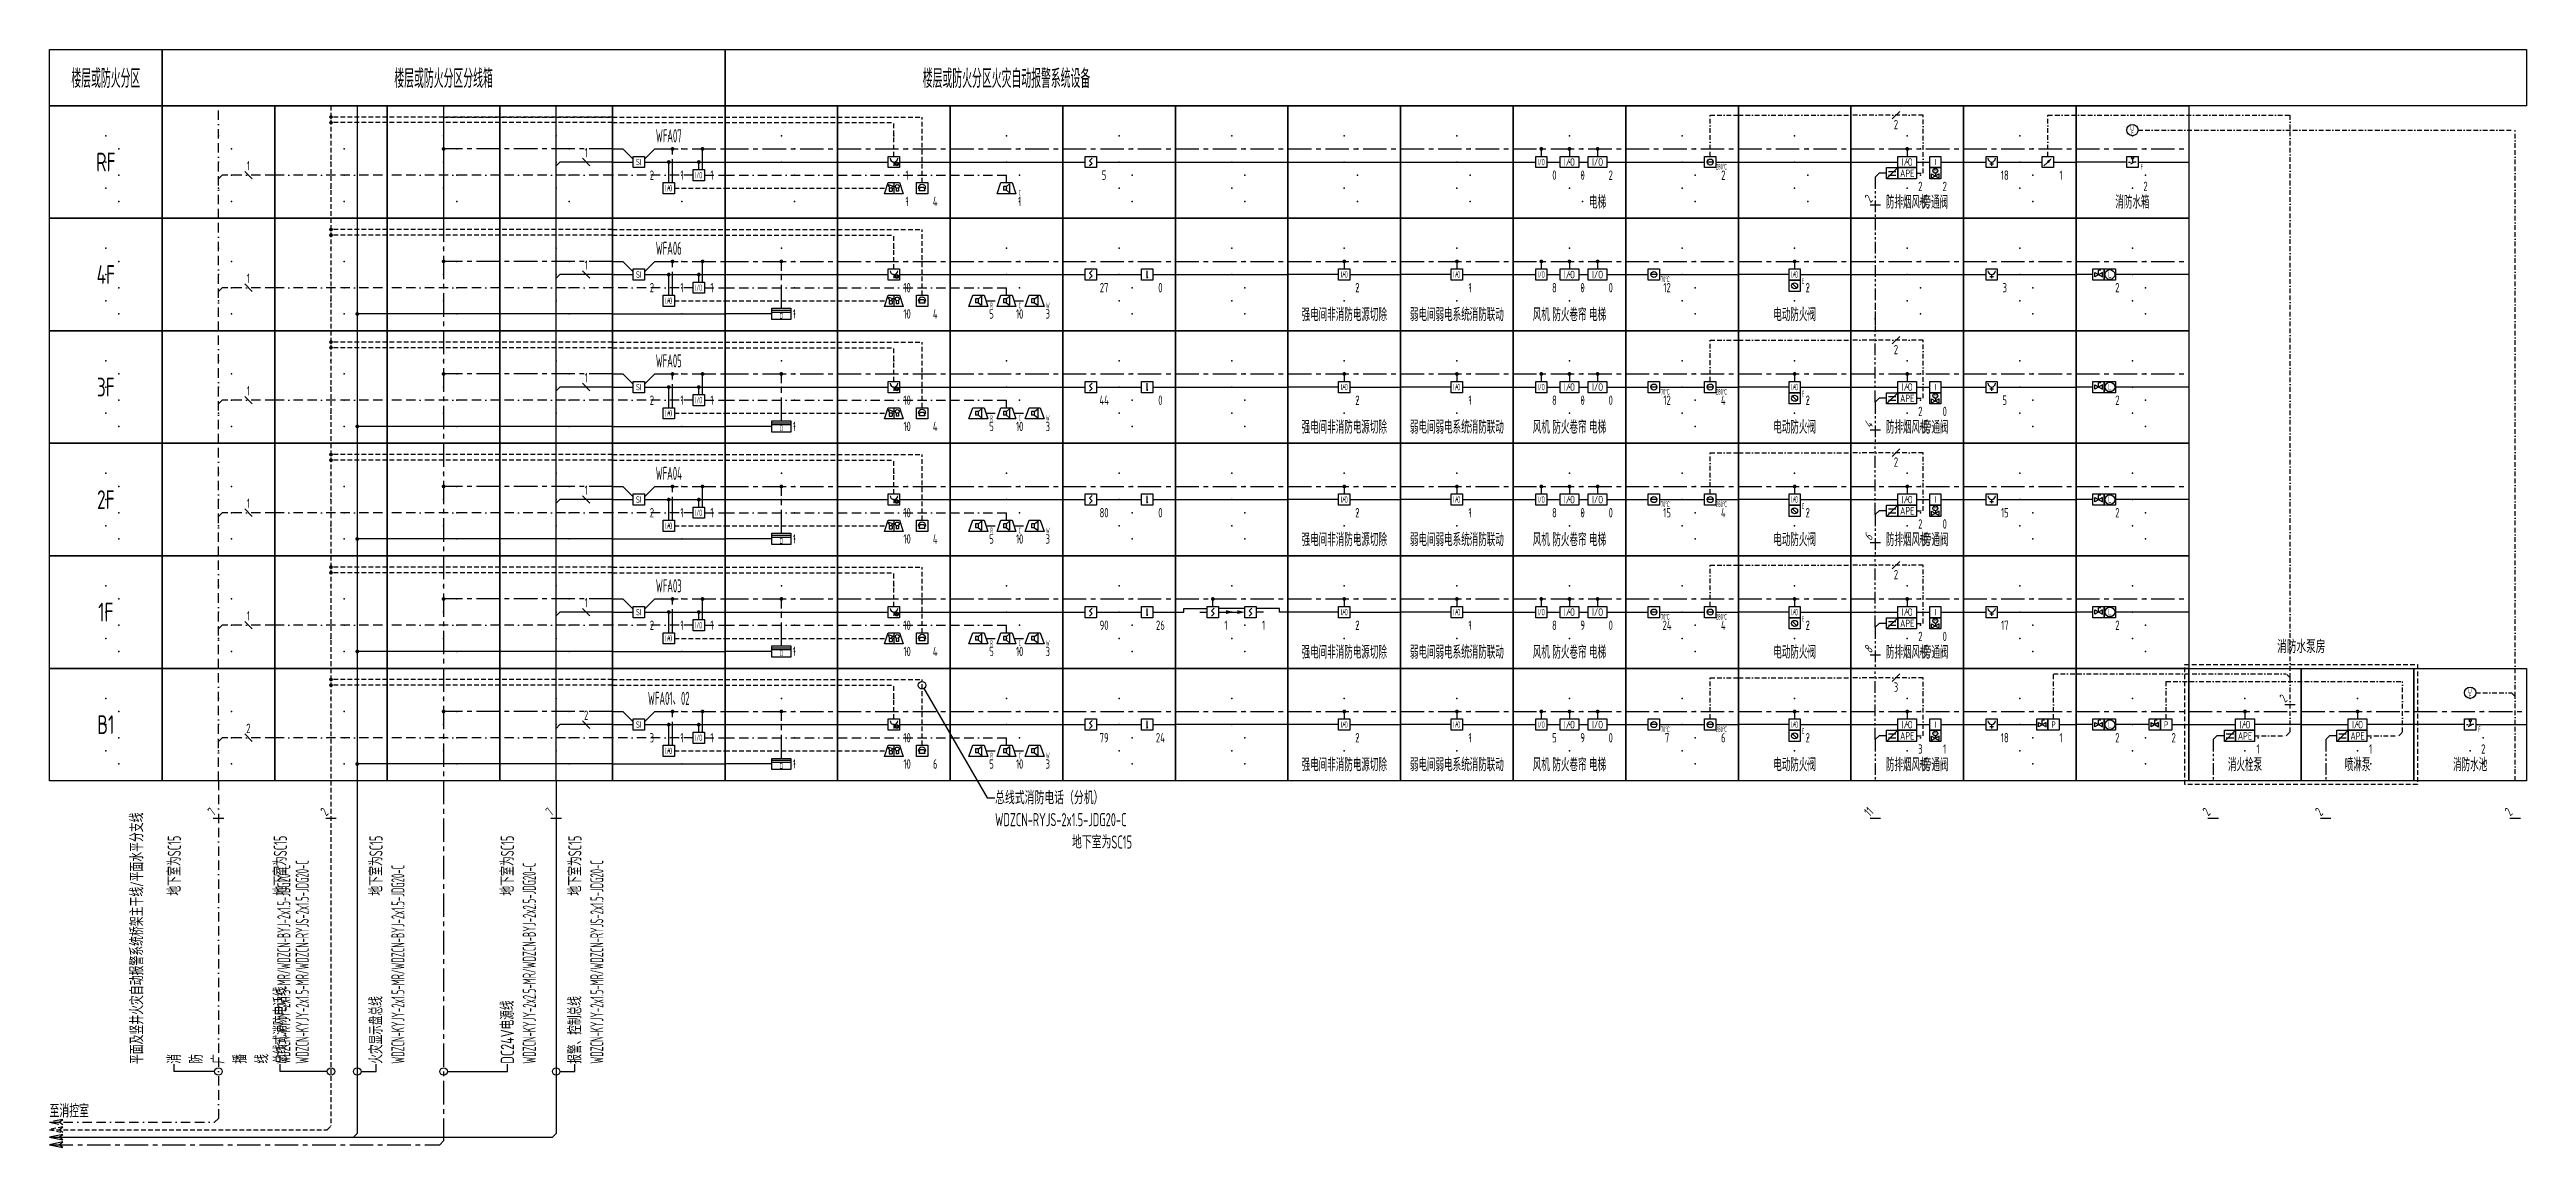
# Model space of a CAD drawing. Header units: millimetres. Extents: x -610917 to 349982, y -134386 to 298175.
# Drawn here: x -134159 to -68159, y 5247 to 34522 of the extents above; entities that cross this region are included whole.
import ezdxf
from ezdxf import colors
from ezdxf.entities.mleader import LeaderData, LeaderLine
from ezdxf.enums import TextEntityAlignment as Align
from ezdxf.math import Vec2, Vec3

# ---------------------------------------------------------------- set-up
doc = ezdxf.new("R2010")
doc.units = ezdxf.units.MM
doc.header["$LTSCALE"] = 500
doc.header["$MEASUREMENT"] = 0
for name, pattern in [('BORDER', [1.75, 0.5, -0.25, 0.5, -0.25, 0, -0.25]), ('BORDER2', [0.875, 0.25, -0.125, 0.25, -0.125, 0, -0.125]), ('CENTER', [2, 1.25, -0.25, 0.25, -0.25]), ('HIDDEN', [0.375, 0.25, -0.125]), ('PHANTOM2', [1.25, 0.625, -0.125, 0.125, -0.125, 0.125, -0.125])]:
    doc.linetypes.add(name, pattern=pattern)
doc.layers.get('0').update_dxf_attribs({"linetype": 'CONTINUOUS'})
for name, color, linetype in [('E-BRST-WIRE', 2, 'BORDER'), ('E-CTRL-WIRE', 3, 'BORDER2'), ('E-FAS-DEVC', 3, 'CONTINUOUS'), ('E-FAS-WIRE', 4, 'CONTINUOUS'), ('E-FAS-WIRE2', 1, 'CENTER'), ('E-FAS-WIRE4', 4, 'PHANTOM2'), ('E-FAS-WIRE5', 4, 'HIDDEN'), ('E-POWR-EQPM', 3, 'CONTINUOUS'), ('E-REQU-DIMS', 30, 'CONTINUOUS'), ('E-UNIV-DIAG', 2, 'CONTINUOUS'), ('E-UNIV-DIAG2', 2, 'HIDDEN'), ('E-UNIV-EL', 140, 'CONTINUOUS'), ('E-UNIV-NOTE', 6, 'CONTINUOUS'), ('说明', 7, 'CONTINUOUS')]:
    doc.layers.add(name, color=color, linetype=linetype)
doc.styles.add('TH-STYLE3', font='tssdeng.shx', dxfattribs={"width": 0.7, "bigfont": 'tssdchn.shx'})

msp = doc.modelspace()

# ---------------------------------------------------------------- texts
at = {"layer": 'E-UNIV-NOTE', "style": 'TH-STYLE3'}
for s, height, width, p in [('楼层或防火分区', 500, 0.5, (-132659, 33772)), ('楼层或防火分区分线箱', 500, 0.5, (-123659, 33772)), ('楼层或防火分区火灾自动报警系统设备', 500, 0.5, (-108659, 33772)), ('WFA07', 350, 0.5, (-117659, 32222)), ('RF', 500, 0.7, (-132659, 31522)), ('2', 250, 0.7, (-118109, 31172)), ('1', 250, 0.7, (-117309, 31172)), ('1', 250, 0.7, (-116509, 31172)), ('1', 250, 0.7, (-111309, 31172)), ('5', 250, 0.7, (-106059, 31172)), ('0', 250, 0.7, (-94059, 31172)), ('0', 250, 0.7, (-93309, 31172)), ('2', 250, 0.7, (-92559, 31172)), ('2', 250, 0.7, (-89559, 31172)), ('18', 250, 0.7, (-82059, 31172)), ('1', 250, 0.7, (-80559, 31172)), ('1', 250, 0.7, (-111309, 30472)), ('4', 250, 0.7, (-110559, 30472)), ('1', 250, 0.7, (-108309, 30472)), ('电梯', 350, 0.5, (-92909, 30472)), ('防排烟风机', 350, 0.5, (-84659, 30472)), ('2', 250, 0.7, (-84309, 30872)), ('旁通阀', 350, 0.5, (-83909, 30472)), ('2', 250, 0.7, (-83659, 30872)), ('消防水箱', 350, 0.5, (-78659, 30472)), ('2', 250, 0.7, (-78309, 30872)), ('WFA06', 350, 0.5, (-117659, 29222)), ('4F', 500, 0.7, (-132659, 28522)), ('2', 250, 0.7, (-118109, 28172)), ('1', 250, 0.7, (-117309, 28172)), ('1', 250, 0.7, (-116509, 28172)), ('10', 250, 0.7, (-111309, 28172)), ('27', 250, 0.7, (-106059, 28172)), ('0', 250, 0.7, (-104559, 28172)), ('2', 250, 0.7, (-99309, 28172)), ('1', 250, 0.7, (-96309, 28172)), ('8', 250, 0.7, (-94059, 28172)), ('0', 250, 0.7, (-93309, 28172)), ('0', 250, 0.7, (-92559, 28172)), ('12', 250, 0.7, (-91059, 28172)), ('2', 250, 0.7, (-87309, 28172)), ('3', 250, 0.7, (-82059, 28172)), ('2', 250, 0.7, (-79059, 28172)), ('1', 250, 0.7, (-114309, 27472)), ('10', 250, 0.7, (-111309, 27472)), ('4', 250, 0.7, (-110559, 27472)), ('5', 250, 0.7, (-109059, 27472)), ('10', 250, 0.7, (-108309, 27472)), ('3', 250, 0.7, (-107559, 27472)), ('强电间非消防电源切除', 350, 0.5, (-99659, 27472)), ('弱电间弱电系统消防联动', 350, 0.5, (-96659, 27472)), ('风机', 350, 0.5, (-94409, 27472)), ('防火卷帘', 350, 0.5, (-93659, 27472)), ('电梯', 350, 0.5, (-92909, 27472)), ('电动防火阀', 350, 0.5, (-87659, 27472)), ('3F', 500, 0.7, (-132659, 25522)), ('WFA05', 350, 0.5, (-117659, 26222)), ('2', 250, 0.7, (-118109, 25172)), ('1', 250, 0.7, (-117309, 25172)), ('1', 250, 0.7, (-116509, 25172)), ('10', 250, 0.7, (-111309, 25172)), ('44', 250, 0.7, (-106059, 25172)), ('0', 250, 0.7, (-104559, 25172)), ('2', 250, 0.7, (-99309, 25172)), ('1', 250, 0.7, (-96309, 25172)), ('8', 250, 0.7, (-94059, 25172)), ('0', 250, 0.7, (-93309, 25172)), ('0', 250, 0.7, (-92559, 25172)), ('12', 250, 0.7, (-91059, 25172)), ('4', 250, 0.7, (-89559, 25172)), ('2', 250, 0.7, (-87309, 25172)), ('5', 250, 0.7, (-82059, 25172)), ('2', 250, 0.7, (-79059, 25172)), ('1', 250, 0.7, (-114309, 24472)), ('10', 250, 0.7, (-111309, 24472)), ('4', 250, 0.7, (-110559, 24472)), ('5', 250, 0.7, (-109059, 24472)), ('10', 250, 0.7, (-108309, 24472)), ('3', 250, 0.7, (-107559, 24472)), ('强电间非消防电源切除', 350, 0.5, (-99659, 24472)), ('弱电间弱电系统消防联动', 350, 0.5, (-96659, 24472)), ('风机', 350, 0.5, (-94409, 24472)), ('防火卷帘', 350, 0.5, (-93659, 24472)), ('电梯', 350, 0.5, (-92909, 24472)), ('电动防火阀', 350, 0.5, (-87659, 24472)), ('防排烟风机', 350, 0.5, (-84659, 24472)), ('2', 250, 0.7, (-84309, 24872)), ('旁通阀', 350, 0.5, (-83901, 24472)), ('0', 250, 0.7, (-83659, 24872)), ('WFA04', 350, 0.5, (-117659, 23222)), ('2F', 500, 0.7, (-132659, 22522)), ('2', 250, 0.7, (-118109, 22172)), ('1', 250, 0.7, (-117309, 22172)), ('1', 250, 0.7, (-116509, 22172)), ('10', 250, 0.7, (-111309, 22172)), ('80', 250, 0.7, (-106059, 22172)), ('0', 250, 0.7, (-104559, 22172)), ('2', 250, 0.7, (-99309, 22172)), ('1', 250, 0.7, (-96309, 22172)), ('8', 250, 0.7, (-94059, 22172)), ('0', 250, 0.7, (-93309, 22172)), ('0', 250, 0.7, (-92559, 22172)), ('15', 250, 0.7, (-91059, 22172)), ('4', 250, 0.7, (-89559, 22172)), ('2', 250, 0.7, (-87309, 22172)), ('2', 250, 0.7, (-84309, 21872)), ('0', 250, 0.7, (-83659, 21872)), ('15', 250, 0.7, (-82059, 22172)), ('2', 250, 0.7, (-79059, 22172)), ('1', 250, 0.7, (-114309, 21472)), ('10', 250, 0.7, (-111309, 21472)), ('4', 250, 0.7, (-110559, 21472)), ('5', 250, 0.7, (-109059, 21472)), ('10', 250, 0.7, (-108309, 21472)), ('3', 250, 0.7, (-107559, 21472)), ('强电间非消防电源切除', 350, 0.5, (-99659, 21472)), ('弱电间弱电系统消防联动', 350, 0.5, (-96659, 21472)), ('风机', 350, 0.5, (-94409, 21472)), ('防火卷帘', 350, 0.5, (-93659, 21472)), ('电梯', 350, 0.5, (-92909, 21472)), ('电动防火阀', 350, 0.5, (-87659, 21472)), ('防排烟风机', 350, 0.5, (-84659, 21472)), ('旁通阀', 350, 0.5, (-83901, 21472)), ('WFA03', 350, 0.5, (-117659, 20222)), ('1F', 500, 0.7, (-132659, 19522)), ('2', 250, 0.7, (-118109, 19172)), ('1', 250, 0.7, (-117309, 19172)), ('1', 250, 0.7, (-116509, 19172)), ('10', 250, 0.7, (-111309, 19172)), ('90', 250, 0.7, (-106059, 19172)), ('26', 250, 0.7, (-104559, 19172)), ('1', 250, 0.7, (-102809, 19172)), ('1', 250, 0.7, (-101809, 19172)), ('2', 250, 0.7, (-99309, 19172)), ('1', 250, 0.7, (-96309, 19172)), ('8', 250, 0.7, (-94059, 19172)), ('9', 250, 0.7, (-93309, 19172)), ('0', 250, 0.7, (-92559, 19172)), ('24', 250, 0.7, (-91059, 19172)), ('4', 250, 0.7, (-89559, 19172)), ('2', 250, 0.7, (-87309, 19172)), ('17', 250, 0.7, (-82059, 19172)), ('2', 250, 0.7, (-79059, 19172)), ('1', 250, 0.7, (-114309, 18472)), ('10', 250, 0.7, (-111309, 18472)), ('4', 250, 0.7, (-110559, 18472)), ('5', 250, 0.7, (-109059, 18472)), ('10', 250, 0.7, (-108309, 18472)), ('3', 250, 0.7, (-107559, 18472)), ('强电间非消防电源切除', 350, 0.5, (-99659, 18472)), ('弱电间弱电系统消防联动', 350, 0.5, (-96659, 18472)), ('风机', 350, 0.5, (-94409, 18472)), ('防火卷帘', 350, 0.5, (-93659, 18472)), ('电梯', 350, 0.5, (-92909, 18472)), ('电动防火阀', 350, 0.5, (-87659, 18472)), ('防排烟风机', 350, 0.5, (-84659, 18472)), ('2', 250, 0.7, (-84309, 18872)), ('旁通阀', 350, 0.5, (-83901, 18472)), ('0', 250, 0.7, (-83659, 18872)), ('WFA01、02', 350, 0.5, (-117659, 17222)), ('B1', 500, 0.7, (-132659, 16522)), ('3', 250, 0.7, (-118109, 16172)), ('1', 250, 0.7, (-117309, 16172)), ('1', 250, 0.7, (-116509, 16172)), ('10', 250, 0.7, (-111309, 16172)), ('79', 250, 0.7, (-106059, 16172)), ('24', 250, 0.7, (-104559, 16172)), ('2', 250, 0.7, (-99309, 16172)), ('1', 250, 0.7, (-96309, 16172)), ('5', 250, 0.7, (-94059, 16172)), ('9', 250, 0.7, (-93309, 16172)), ('0', 250, 0.7, (-92559, 16172)), ('7', 250, 0.7, (-91059, 16172)), ('6', 250, 0.7, (-89559, 16172)), ('2', 250, 0.7, (-87309, 16172)), ('3', 250, 0.7, (-84309, 15872)), ('1', 250, 0.7, (-83659, 15872)), ('18', 250, 0.7, (-82059, 16172)), ('1', 250, 0.7, (-80559, 16172)), ('2', 250, 0.7, (-79059, 16172)), ('2', 250, 0.7, (-77559, 16172)), ('1', 250, 0.7, (-75309, 15872)), ('1', 250, 0.7, (-72309, 15872)), ('2', 250, 0.7, (-69309, 15872)), ('2', 250, 0.7, (-69309, 15872)), ('1', 250, 0.7, (-114309, 15472)), ('10', 250, 0.7, (-111309, 15472)), ('6', 250, 0.7, (-110559, 15472)), ('5', 250, 0.7, (-109059, 15472)), ('10', 250, 0.7, (-108309, 15472)), ('3', 250, 0.7, (-107559, 15472)), ('强电间非消防电源切除', 350, 0.5, (-99659, 15472)), ('弱电间弱电系统消防联动', 350, 0.5, (-96659, 15472)), ('风机', 350, 0.5, (-94409, 15472)), ('防火卷帘', 350, 0.5, (-93659, 15472)), ('电梯', 350, 0.5, (-92909, 15472)), ('电动防火阀', 350, 0.5, (-87659, 15472)), ('防排烟风机', 350, 0.5, (-84659, 15472)), ('旁通阀', 350, 0.5, (-83901, 15472)), ('消火栓泵', 350, 0.5, (-75659, 15472)), ('喷淋泵', 350, 0.5, (-72659, 15472)), ('消防水池', 350, 0.5, (-69659, 15472))]:
    msp.add_text(s, height=height, dxfattribs=dict(at, width=width)).set_placement(p, align=Align.MIDDLE)
at = {"layer": 'E-UNIV-NOTE', "style": 'TH-STYLE3', "width": 0.7}
msp.add_text('消防水泵房', height=350, rotation=360, dxfattribs=at).set_placement((-74159, 18622), align=Align.MIDDLE)

# ---------------------------------------------------------------- blocks, each defined once
blk = doc.blocks.new('E-ES01')
blk.add_lwpolyline([(0, 3000), (3000, 3000), (3000, 0), (0, 0)], close=True)
for p in [(1500, 2200), (1500, 1500), (1850, 1850), (1500, 800), (1850, 1150), (1850, 450)]:
    blk.add_point(p)
blk = doc.blocks.new('E-ANNO04')
blk.add_line((-1, -1), (1, 1))
at = {"style": 'TH-STYLE3', "width": 0.7}
blk.add_attdef('N', text='', height=2.5, dxfattribs=at).set_placement((0, 2.5), align=Align.MIDDLE)
blk = doc.blocks.new('E-BFAS110')
blk.add_lwpolyline([(-1.5, -1.5), (-1.5, 1.5), (1.5, 1.5), (1.5, -1.5)], close=True)
at = {"layer": 'E-UNIV-EL'}
blk.add_lwpolyline([(0.35, 1.06), (-0.35, 0.35), (0.35, -0.35), (-0.35, -1.06)], dxfattribs=at)
blk = doc.blocks.new('E-BFAS120')
blk.add_lwpolyline([(-1.5, -1.5), (-1.5, 1.5), (1.5, 1.5), (1.5, -1.5)], close=True)
at = {"layer": 'E-UNIV-EL'}
blk.add_line((0, -1), (0, 1), dxfattribs=at)
at = {"layer": 'E-UNIV-EL', "const_width": 0.25}
blk.add_lwpolyline([(-0.125, -0.75, 1), (0.125, -0.75, 1)], format="xyb", close=True, dxfattribs=at)
blk = doc.blocks.new('E-BFAS112')
blk.add_lwpolyline([(-1.5, -1.5), (-1.5, 1.5), (1.5, 1.5), (1.5, -1.5)], close=True)
at = {"layer": 'E-UNIV-EL'}
for p, q in [((-3.5, 0), (-1.5, 0)), ((1.5, 0), (3.5, 0))]:
    blk.add_line(p, q, dxfattribs=at)
blk.add_lwpolyline([(0.35, 1.06), (-0.35, 0.35), (0.35, -0.35), (-0.35, -1.06)], dxfattribs=at)
blk.add_lwpolyline([(3.5, 0, 1, 0, 0), (5.5, 0, 0, 0, 0)], format="xyseb", dxfattribs=at)
blk = doc.blocks.new('E-BFAS113')
blk.add_lwpolyline([(-1.5, -1.5), (-1.5, 1.5), (1.5, 1.5), (1.5, -1.5)], close=True)
at = {"layer": 'E-UNIV-EL'}
for p, q in [((-5.5, 0), (-3.5, 0)), ((3.5, 0), (1.5, 0))]:
    blk.add_line(p, q, dxfattribs=at)
blk.add_lwpolyline([(-3.5, 0, 1, 0, 0), (-1.5, 0, 0, 0, 0)], format="xyseb", dxfattribs=at)
blk.add_lwpolyline([(0.35, 1.06), (-0.35, 0.35), (0.35, -0.35), (-0.35, -1.06)], dxfattribs=at)
blk = doc.blocks.new('E-BFAS610')
blk.add_lwpolyline([(-1.5, -1.5), (-1.5, 1.5), (1.5, 1.5), (1.5, -1.5)], close=True)
at = {"layer": 'E-UNIV-EL'}
for p, q in [((0, 0), (0, -1)), ((-0.5, -0.5), (0.5, -0.5))]:
    blk.add_line(p, q, dxfattribs=at)
blk.add_arc((0, 1), 1, 180, 0, dxfattribs=at)
blk = doc.blocks.new('E-BFAS220')
blk.add_lwpolyline([(-1.5, -1.5), (-1.5, 1.5), (1.5, 1.5), (1.5, -1.5)], close=True)
at = {"layer": 'E-UNIV-EL'}
blk.add_lwpolyline([(0.58, 0), (1, 0, 1), (-1, 0), (-0.58, 0)], format="xyb", dxfattribs=at)
blk.add_lwpolyline([(-0.75, -0.67), (-0.5, 0.33), (0.5, 0.33), (0.75, -0.67)], close=True, dxfattribs=at)
blk = doc.blocks.new('E-BFAS030')
blk.add_lwpolyline([(-2.5, -1.5), (-2.5, 1.5), (2.5, 1.5), (2.5, -1.5)], close=True)
at = {"layer": 'E-UNIV-EL'}
for p, q in [((-2.5, 1), (2.5, 1)), ((-2.5, 0.5), (2.5, 0.5))]:
    blk.add_line(p, q, dxfattribs=at)
at = {"layer": 'E-UNIV-EL', "style": 'TH-STYLE3', "width": 0.7}
blk.add_attdef('F', text='', height=1.5, dxfattribs=at).set_placement((0, -0.5), align=Align.MIDDLE)
blk = doc.blocks.new('E-BFAS620')
blk.add_lwpolyline([(-1.5, -1.5), (-1.5, 1.5), (1.5, 1.5), (1.5, -1.5)], close=True)
at = {"layer": 'E-UNIV-EL', "style": 'TH-STYLE3', "width": 0.7}
blk.add_attdef('F', text='', height=1.7, dxfattribs=at).set_placement((0, 0), align=Align.MIDDLE)
blk = doc.blocks.new('E-BFAS522')
blk.add_lwpolyline([(-1.5, -1.5), (-1.5, 1.5), (1.5, 1.5), (1.5, -1.5)], close=True)
at = {"layer": 'E-UNIV-EL'}
for p, q in [((-1.5, -1.5), (1.5, 1.5)), ((-1, 0.5), (1, 0.5)), ((-1, -0.5), (1, -0.5))]:
    blk.add_line(p, q, dxfattribs=at)
blk = doc.blocks.new('E-BFAS712')
blk.add_lwpolyline([(-1.5, -1.5), (-1.5, 1.5), (1.5, 1.5), (1.5, -1.5)], close=True)
at = {"layer": 'E-UNIV-EL'}
blk.add_line((1, 0), (-1, 0), dxfattribs=at)
blk.add_circle((0, 0), 0.8, dxfattribs=at)
at = {"layer": 'E-UNIV-EL', "style": 'TH-STYLE3', "width": 0.5}
blk.add_attdef('F', text='', height=1.5, dxfattribs=at).set_placement((3, -1.25), align=Align.MIDDLE)
blk = doc.blocks.new('E-BFAS730')
blk.add_lwpolyline([(-1.5, -1.5), (-1.5, 1.5), (1.5, 1.5), (1.5, -1.5)], close=True)
at = {"layer": 'E-UNIV-EL'}
blk.add_line((-0.71, 0.71), (0.71, -0.71), dxfattribs=at)
blk.add_circle((0, 0), 0.8, dxfattribs=at)
at = {"layer": 'E-UNIV-EL', "style": 'TH-STYLE3', "width": 0.5}
blk.add_attdef('F', text='', height=1.5, dxfattribs=at).set_placement((2.25, 1.25), align=Align.MIDDLE)
blk = doc.blocks.new('E-BFAS711')
blk.add_lwpolyline([(-1.5, -1.5), (-1.5, 1.5), (1.5, 1.5), (1.5, -1.5)], close=True)
at = {"layer": 'E-UNIV-EL'}
blk.add_line((1, 0), (-1, 0), dxfattribs=at)
blk.add_circle((0, 0), 0.8, dxfattribs=at)
at = {"layer": 'E-UNIV-EL', "style": 'TH-STYLE3', "width": 0.5}
blk.add_attdef('F', text='', height=1.5, dxfattribs=at).set_placement((3, -1.25), align=Align.MIDDLE)
blk = doc.blocks.new('E-BFAS212')
blk.add_lwpolyline([(-1.5, -1.5), (-1.5, 1.5), (1.5, 1.5), (1.5, -1.5)], close=True)
at = {"layer": 'E-UNIV-EL'}
blk.add_line((0, 0), (0, -1), dxfattribs=at)
for radius in [0.5, 0.25]:
    blk.add_circle((0.75, -0.5), radius, dxfattribs=at)
blk.add_arc((0, 1), 1, 180, 0, dxfattribs=at)
blk = doc.blocks.new('E-BFAS410-2')
blk.add_lwpolyline([(-2.5, -1.5), (-1.5, 1.5), (1.5, 1.5), (2.5, -1.5)], close=True)
at = {"layer": 'E-UNIV-EL'}
for p, q in [((0, 0.5), (-0.8, 0.5)), ((-0.8, 0.5), (-0.8, -0.5)), ((0, 0.5), (0.8, 1.2)), ((0, -0.5), (0, 0.5)), ((0.8, 1.2), (0.8, -1.2)), ((0, -0.5), (-0.8, -0.5)), ((0, -0.5), (0.8, -1.2))]:
    blk.add_line(p, q, dxfattribs=at)
at = {"layer": 'E-UNIV-EL', "style": 'TH-STYLE3', "width": 0.5}
blk.add_attdef('F', text='', height=1.5, dxfattribs=at).set_placement((3.5, -1.25), align=Align.MIDDLE)
blk = doc.blocks.new('E-BFAS410-3')
blk.add_lwpolyline([(-2.5, -1.5), (-1.5, 1.5), (1.5, 1.5), (2.5, -1.5)], close=True)
at = {"layer": 'E-UNIV-EL'}
for p, q in [((0, 0.5), (-0.8, 0.5)), ((-0.8, 0.5), (-0.8, -0.5)), ((0, 0.5), (0.8, 1.2)), ((0, -0.5), (0, 0.5)), ((0.8, 1.2), (0.8, -1.2)), ((0, -0.5), (-0.8, -0.5)), ((0, -0.5), (0.8, -1.2))]:
    blk.add_line(p, q, dxfattribs=at)
at = {"layer": 'E-UNIV-EL', "style": 'TH-STYLE3', "width": 0.5}
blk.add_attdef('F', text='', height=1.5, dxfattribs=at).set_placement((3.5, -1.25), align=Align.MIDDLE)
blk = doc.blocks.new('E-BFAS410-4')
blk.add_lwpolyline([(-2.5, -1.5), (-1.5, 1.5), (1.5, 1.5), (2.5, -1.5)], close=True)
at = {"layer": 'E-UNIV-EL'}
for p, q in [((0, 0.5), (-0.8, 0.5)), ((-0.8, 0.5), (-0.8, -0.5)), ((0, 0.5), (0.8, 1.2)), ((0, -0.5), (0, 0.5)), ((0.8, 1.2), (0.8, -1.2)), ((0, -0.5), (-0.8, -0.5)), ((0, -0.5), (0.8, -1.2))]:
    blk.add_line(p, q, dxfattribs=at)
at = {"layer": 'E-UNIV-EL', "style": 'TH-STYLE3', "width": 0.5}
blk.add_attdef('F', text='', height=1.5, dxfattribs=at).set_placement((3.5, -1.25), align=Align.MIDDLE)
blk = doc.blocks.new('E-BFAS330')
blk.add_lwpolyline([(-2.5, -1.5), (-1.5, 1.5), (1.5, 1.5), (2.5, -1.5)], close=True)
at = {"layer": 'E-UNIV-EL'}
for p, q in [((-1.56, 1), (-0.24, 0.6)), ((-1.1, 0), (-1.56, 1)), ((-0.5, 0), (-1.3, 0)), ((-1.3, 0), (-1.3, -0.8)), ((-0.7, 0), (-0.24, 0.6)), ((-0.5, 0), (-0.5, -0.8)), ((0, 1.5), (0, -1.5)), ((0.6, 0.1), (0.6, -0.8)), ((1.2, 0.1), (1.2, -0.8)), ((-1.3, -0.8), (-0.5, -0.8)), ((1.2, -0.8), (0.6, -0.8))]:
    blk.add_line(p, q, dxfattribs=at)
blk.add_circle((0.9, 0.5), 0.5, dxfattribs=at)
blk = doc.blocks.new('E-BFAS621-2')
blk.add_lwpolyline([(-1.5, -1.5), (-1.5, 1.5), (1.5, 1.5), (1.5, -1.5)], close=True)
at = {"layer": 'E-UNIV-EL'}
for p in [(0, 0), (0.58, 1.15)]:
    blk.add_line(p, (0, 1.15), dxfattribs=at)
blk.add_lwpolyline([(1, -0.58), (1, 0.58), (-1, -0.58), (-1, 0.58)], close=True, dxfattribs=at)
blk = doc.blocks.new('E-BFAS520')
blk.add_lwpolyline([(-1.5, -1.5), (-1.5, 1.5), (1.5, 1.5), (1.5, -1.5)], close=True)
at = {"layer": 'E-UNIV-EL', "style": 'TH-STYLE3', "width": 0.5}
blk.add_attdef('F', text='', height=1.7, dxfattribs=at).set_placement((0, 0), align=Align.MIDDLE)
blk = doc.blocks.new('E-BFAS540')
blk.add_lwpolyline([(-1.5, -1.5), (-1.5, 1.5), (1.5, 1.5), (1.5, -1.5)], close=True)
at = {"layer": 'E-UNIV-EL', "style": 'TH-STYLE3', "width": 0.7}
blk.add_attdef('F', text='', height=1.7, dxfattribs=at).set_placement((0, 0), align=Align.MIDDLE)
blk = doc.blocks.new('E-BFAS622')
blk.add_lwpolyline([(-1.5, -1.5), (-1.5, 1.5), (1.5, 1.5), (1.5, -1.5)], close=True)
at = {"layer": 'E-UNIV-EL'}
blk.add_circle((0, 0), 1.3, dxfattribs=at)
at = {"layer": 'E-UNIV-EL', "style": 'TH-STYLE3', "width": 0.7}
blk.add_attdef('S', text='', height=1.7, dxfattribs=at).set_placement((0, 0), align=Align.MIDDLE)
blk = doc.blocks.new('E-BDB004')
blk.add_lwpolyline([(-2.5, -1.5), (-2.5, 1.5), (2.5, 1.5), (2.5, -1.5)], close=True)
at = {"layer": 'E-UNIV-EL', "style": 'TH-STYLE3', "width": 0.7}
blk.add_attdef('BOX', text='', height=2, dxfattribs=at).set_placement((0, 0), align=Align.MIDDLE)
blk = doc.blocks.new('E-BFAS011')
blk.add_lwpolyline([(-2.5, -1.5), (-2.5, 1.5), (2.5, 1.5), (2.5, -1.5)], close=True)
at = {"layer": 'E-UNIV-EL', "style": 'TH-STYLE3', "width": 0.7}
blk.add_attdef('F', text='', height=2, dxfattribs=at).set_placement((0, 0), align=Align.MIDDLE)
blk = doc.blocks.new('E-BFAS622-2')
blk.add_lwpolyline([(-1.5, -1.5), (-1.5, 1.5), (1.5, 1.5), (1.5, -1.5)], close=True)
at = {"layer": 'E-UNIV-EL'}
blk.add_line((-1.06, -1.06), (0, 0), dxfattribs=at)
blk.add_lwpolyline([(0, 0, 0.75, 0, 0), (1.06, 1.06, 0, 0, 0)], format="xyseb", dxfattribs=at)
blk = doc.blocks.new('E-BFAS630-2')
blk.add_lwpolyline([(-1.5, -1.51), (-1.5, 1.49), (1.5, 1.49), (1.5, -1.51)], close=True)
at = {"layer": 'E-UNIV-EL'}
for p, q in [((0, 0.7), (0, 0.5)), ((0, 0.4), (0, 0.25)), ((0, 0.15), (0, 0)), ((0.2, 1.07), (0.45, 1.07)), ((-1, -0.01), (-0.5, -0.01)), ((0, -0.1), (0, -0.3))]:
    blk.add_line(p, q, dxfattribs=at)
blk.add_lwpolyline([(0, 1.45, -0.533333), (0, 0.7, -0.533333)], format="xyb", close=True, dxfattribs=at)
blk.add_lwpolyline([(1, -0.01), (0.5, -0.01), (-0.5, -0.59)], dxfattribs=at)
at = {"layer": 'E-UNIV-EL', "style": 'TH-STYLE3', "width": 0.5}
blk.add_attdef('F', text='', height=1.5, dxfattribs=at).set_placement((2.5, -1.26), align=Align.MIDDLE)
blk = doc.blocks.new('E-BFAS630-3')
blk.add_circle((0, 0), 1.5)
at = {"layer": 'E-UNIV-EL', "style": 'TH-STYLE3', "width": 0.5}
for p in [(0, 0.75), (0, -0.75)]:
    blk.add_attdef('F', text='', height=1.5, dxfattribs=at).set_placement(p, align=Align.MIDDLE)
blk = doc.blocks.new('E-BFAS621-4')
blk.add_lwpolyline([(-1.5, -1.5), (-1.5, 1.5), (1.5, 1.5), (1.5, -1.5)], close=True)
at = {"layer": 'E-UNIV-EL'}
blk.add_line((0, 0), (0, -0.7), dxfattribs=at)
blk.add_lwpolyline([(1, -1.28), (1, -0.12), (-1, -1.28), (-1, -0.12)], close=True, dxfattribs=at)
blk.add_circle((0, 0.65), 0.65, dxfattribs=at)
at = {"layer": 'E-UNIV-EL', "style": 'TH-STYLE3', "width": 0.7}
blk.add_attdef('F', text='', height=1, dxfattribs=at).set_placement((0, 0.65), align=Align.MIDDLE)
blk = doc.blocks.new('E-BFAS510')
blk.add_lwpolyline([(-1.5, -1.5), (-1.5, 1.5), (1.5, 1.5), (1.5, -1.5)], close=True)
at = {"layer": 'E-UNIV-EL', "style": 'TH-STYLE3', "width": 0.7}
blk.add_attdef('F', text='', height=1.7, dxfattribs=at).set_placement((0, 0), align=Align.MIDDLE)
blk = doc.blocks.new('_DotBlank')
at = {"color": 0, "linetype": 'ByBlock', "lineweight": -2}
blk.add_line((-0.5, 0), (-1, 0), dxfattribs=at)
blk.add_circle((0, 0), 0.5, dxfattribs=at)
blk = doc.blocks.new('系统图固定部分（不含消控室）')
at = {"layer": 'E-BRST-WIRE', "color": 2}
for p, q in [((4500, 0), (4500, -9000)), ((0, -9100), (4400, -9100)), ((4400, -9100), (4500, -9000))]:
    blk.add_line(p, q, dxfattribs=at)
blk.add_lwpolyline([(0, -9100), (353, -9175), (253, -9100), (353, -9025), (0, -9100)], dxfattribs=at)
at = {"layer": 'E-FAS-WIRE', "color": 4}
for p, q in [((8200, 0), (8200, -9400)), ((13500, 0), (13500, -9400)), ((0, -9500), (13400, -9500)), ((8100, -9500), (8200, -9400)), ((13400, -9500), (13500, -9400))]:
    blk.add_line(p, q, dxfattribs=at)
blk.add_lwpolyline([(0, -9500), (353, -9575), (253, -9500), (353, -9425), (0, -9500)], dxfattribs=at)
at = {"layer": 'E-FAS-WIRE2', "color": 1}
for p, q in [((10500, 0), (10500, -9600)), ((0, -9700), (10400, -9700)), ((10400, -9700), (10500, -9600))]:
    blk.add_line(p, q, dxfattribs=at)
blk.add_lwpolyline([(0, -9700), (353, -9775), (253, -9700), (353, -9625), (0, -9700)], dxfattribs=at)
at = {"layer": 'E-FAS-WIRE5', "color": 4}
for p, q in [((7500, 0), (7500, -9200)), ((7400, -9300), (7500, -9200)), ((0, -9300), (7400, -9300))]:
    blk.add_line(p, q, dxfattribs=at)
blk.add_lwpolyline([(0, -9300), (353, -9375), (253, -9300), (353, -9225), (0, -9300)], dxfattribs=at)
at = {"layer": 'E-REQU-DIMS', "color": 6, "char_height": 350, "attachment_point": 4, "rotation": 90, "style": 'TH-STYLE3'}
for insert in [(3325, -3060), (6150, -3060), (8700, -3060), (12200, -3060), (14000, -3060)]:
    blk.add_mtext('{\\W0.6;地下室为SC15}', dxfattribs=dict(at, insert=insert))
at = {"layer": 'E-REQU-DIMS', "color": 6, "insert": (27246, -1456), "char_height": 350, "attachment_point": 1, "style": 'TH-STYLE3'}
blk.add_mtext('{\\W0.6;地下室为SC15}', dxfattribs=at)
at = {"layer": 'E-UNIV-NOTE', "style": 'TH-STYLE3', "width": 0.6}
blk.add_text('平面及竖井火灾自动报警系统桥架主干线/平面水平分支线', height=350, rotation=90, dxfattribs=at).set_placement((2325, -7550), align=Align.MIDDLE_LEFT)
blk.add_text('至消控室', height=350, dxfattribs=at).set_placement((0, -8800), align=Align.MIDDLE_LEFT)
at = {"layer": 'E-REQU-DIMS'}
ml = blk.add_multileader_mtext('Standard', dxfattribs=at)
ml.set_content('总线式消防电话线\\P{\\W0.5;WDZCN-KYJY-2x1.5-MR/WDZCN-RYJS-2x1.5-JDG20-C}', color=6, style='TH-STYLE3')
ml.set_leader_properties()
ml.set_arrow_properties(name='DOTBLANK')
ml.build(insert=Vec2(0, 0))
ml.multileader.update_dxf_attribs({"dogleg_length": 2, "arrow_head_size": 200, "scale": 100})
ctx = ml.context
ctx.base_point, ctx.scale, ctx.char_height, ctx.arrow_head_size, ctx.landing_gap_size, ctx.plane_origin, ctx.plane_x_axis, ctx.plane_y_axis = Vec3(6150, -7550), 100, 350, 200, 9, Vec3(4904, -4467), Vec3(0, 1), Vec3(-1, 0)
notes = []
notes.append((ctx, [(0, (1, 1, 0), (6150, -7750), (0, 1), 200, [(0, [(7500, -7750)], 0, [])])]))
ctx.mtext.insert, ctx.mtext.text_direction, ctx.mtext.rotation, ctx.mtext.flow_direction = Vec3(5975, -7541), Vec3(0, 1), 1.570796, 5
ml = blk.add_multileader_mtext('Standard', dxfattribs=at)
ml.set_content('报警、控制总线\\P{\\W0.5;WDZCN-KYJY-2x1.5-MR/WDZCN-RYJS-2x1.5-JDG20-C}', color=6, style='TH-STYLE3')
ml.set_leader_properties()
ml.set_arrow_properties(name='DOTBLANK')
ml.build(insert=Vec2(0, 0))
ml.multileader.update_dxf_attribs({"dogleg_length": 2, "arrow_head_size": 200, "scale": 100})
ctx = ml.context
ctx.base_point, ctx.scale, ctx.char_height, ctx.arrow_head_size, ctx.landing_gap_size, ctx.plane_origin, ctx.plane_x_axis, ctx.plane_y_axis = Vec3(14000, -7550), 100, 350, 200, 9, Vec3(15746, -4467), Vec3(0, 1), Vec3(-1, 0)
notes.append((ctx, [(0, (1, 1, 0), (14000, -7750), (0, 1), 200, [(0, [(13500, -7750)], 0, [])])]))
ctx.mtext.insert, ctx.mtext.text_direction, ctx.mtext.rotation, ctx.mtext.flow_direction = Vec3(13825, -7541), Vec3(0, 1), 1.570796, 5
ml = blk.add_multileader_mtext('Standard', dxfattribs=at)
ml.set_content('火灾显示盘总线\\P{\\W0.5;WDZCN-KYJY-2x1.5-MR/WDZCN-BYJ-2x1.5-JDG20-C}', color=6, style='TH-STYLE3')
ml.set_leader_properties()
ml.set_arrow_properties(name='DOTBLANK')
ml.build(insert=Vec2(0, 0))
ml.multileader.update_dxf_attribs({"dogleg_length": 2, "arrow_head_size": 200, "scale": 100})
ctx = ml.context
ctx.base_point, ctx.scale, ctx.char_height, ctx.arrow_head_size, ctx.landing_gap_size, ctx.plane_origin, ctx.plane_x_axis, ctx.plane_y_axis = Vec3(8700, -7550), 100, 350, 200, 9, Vec3(10446, -4467), Vec3(0, 1), Vec3(-1, 0)
notes.append((ctx, [(0, (1, 1, 0), (8700, -7750), (0, 1), 200, [(0, [(8200, -7750)], 0, [])])]))
ctx.mtext.insert, ctx.mtext.text_direction, ctx.mtext.rotation, ctx.mtext.flow_direction = Vec3(8525, -7541), Vec3(0, 1), 1.570796, 5
ml = blk.add_multileader_mtext('Standard', dxfattribs=at)
ml.set_content('DC24V电源线\\P{\\W0.5;WDZCN-KYJY-2x2.5-MR/WDZCN-BYJ-2x2.5-JDG20-C}', color=6, style='TH-STYLE3')
ml.set_leader_properties()
ml.set_arrow_properties(name='DOTBLANK')
ml.build(insert=Vec2(0, 0))
ml.multileader.update_dxf_attribs({"dogleg_length": 2, "arrow_head_size": 200, "scale": 100})
ctx = ml.context
ctx.base_point, ctx.scale, ctx.char_height, ctx.arrow_head_size, ctx.landing_gap_size, ctx.plane_origin, ctx.plane_x_axis, ctx.plane_y_axis = Vec3(12200, -7550), 100, 350, 200, 9, Vec3(13746, -4467), Vec3(0, 1), Vec3(-1, 0)
notes.append((ctx, [(0, (1, 1, 0), (12200, -7750), (0, 1), 200, [(0, [(10500, -7750)], 0, [])])]))
ctx.mtext.insert, ctx.mtext.text_direction, ctx.mtext.rotation, ctx.mtext.flow_direction = Vec3(12025, -7541), Vec3(0, 1), 1.570796, 5
ml = blk.add_multileader_mtext('Standard', dxfattribs=at)
ml.set_content('{\\W0.6;总线式消防电话（分机）\\PWDZCN-RYJS-2x1.5-JDG20-C}', color=6, style='TH-STYLE3')
ml.set_leader_properties()
ml.set_arrow_properties(name='DOTBLANK')
ml.build(insert=Vec2(0, 0))
ml.multileader.update_dxf_attribs({"dogleg_length": 2, "arrow_head_size": 200, "scale": 100})
ctx = ml.context
ctx.base_point, ctx.scale, ctx.char_height, ctx.arrow_head_size, ctx.landing_gap_size, ctx.plane_origin = Vec3(25186, -450), 100, 350, 200, 9, Vec3(26019, 1004)
notes.append((ctx, [(0, (1, 1, 0), (24986, -450), (1, 0), 200, [(1, [(23250, 2550)], 0, [])])]))
ctx.mtext.insert, ctx.mtext.flow_direction = Vec3(25195, -275), 5
ml = blk.add_multileader_mtext('Standard', dxfattribs=at)
ml.set_content('消防广播线\\P{\\W0.5;WDZCN-KYJY-2x1.5-MR/WDZCN-BYJ-2x1.5-JDG20-C}', color=6, style='TH-STYLE3')
ml.set_leader_properties()
ml.set_arrow_properties(name='DOTBLANK')
ml.build(insert=Vec2(0, 0))
ml.multileader.update_dxf_attribs({"dogleg_length": 2, "arrow_head_size": 200, "scale": 100})
ctx = ml.context
ctx.base_point, ctx.scale, ctx.char_height, ctx.arrow_head_size, ctx.landing_gap_size, ctx.plane_origin, ctx.plane_x_axis, ctx.plane_y_axis = Vec3(3325, -7550), 100, 350, 200, 9, Vec3(1579, -4467), Vec3(0, 1), Vec3(-1, 0)
notes.append((ctx, [(0, (1, 1, 0), (3325, -7750), (0, 1), 200, [(0, [(4500, -7750)], 0, [])])]))
ctx.mtext.insert, ctx.mtext.text_direction, ctx.mtext.rotation, ctx.mtext.width, ctx.mtext.flow_direction = Vec3(3150, -7541), Vec3(0, 1), 1.570796, 0.5, 5
for ctx, leaders in notes:
    for number, flags, end, landing, length, lines in leaders:
        leader = LeaderData()
        leader.index, (leader.has_last_leader_line, leader.has_dogleg_vector, leader.attachment_direction) = number, flags
        leader.last_leader_point, leader.dogleg_vector, leader.dogleg_length = Vec3(end), Vec3(landing), length
        for number, points, colour, breaks in lines:
            line = LeaderLine()
            line.index, line.vertices, line.color, line.breaks = number, Vec3.list(points), colors.encode_raw_color(colour), breaks
            leader.lines.append(line)
        ctx.leaders.append(leader)

# ---------------------------------------------------------------- linework, layer by layer
at = {"layer": 'E-BRST-WIRE'}
for p, q in [((-129659, 30022), (-129659, 33022)), ((-129659, 31072), (-129559, 31172)), ((-128159, 31172), (-129559, 31172)), ((-119159, 31172), (-128159, 31172)), ((-117009, 31172), (-119159, 31172)), ((-116709, 31172), (-116159, 31172)), ((-116159, 31172), (-113159, 31172)), ((-113159, 31172), (-110159, 31172)), ((-110159, 31172), (-108659, 31172)), ((-108659, 30972), (-108659, 31172)), ((-129659, 27022), (-129659, 30022)), ((-129659, 28072), (-129559, 28172)), ((-128159, 28172), (-129559, 28172)), ((-119159, 28172), (-128159, 28172)), ((-117009, 28172), (-119159, 28172)), ((-116709, 28172), (-116159, 28172)), ((-116159, 28172), (-113159, 28172)), ((-113159, 28172), (-110159, 28172)), ((-110159, 28172), (-108659, 28172)), ((-109209, 27822), (-108859, 27822)), ((-108659, 27972), (-108659, 28172)), ((-108459, 27822), (-108109, 27822)), ((-129659, 24022), (-129659, 27022)), ((-129659, 25072), (-129559, 25172)), ((-128159, 25172), (-129559, 25172)), ((-119159, 25172), (-128159, 25172)), ((-117009, 25172), (-119159, 25172)), ((-116709, 25172), (-116159, 25172)), ((-116159, 25172), (-113159, 25172)), ((-113159, 25172), (-110159, 25172)), ((-110159, 25172), (-108659, 25172)), ((-108659, 24972), (-108659, 25172)), ((-109209, 24822), (-108859, 24822)), ((-108459, 24822), (-108109, 24822)), ((-129659, 21022), (-129659, 24022)), ((-129659, 22072), (-129559, 22172)), ((-128159, 22172), (-129559, 22172)), ((-119159, 22172), (-128159, 22172)), ((-117009, 22172), (-119159, 22172)), ((-116709, 22172), (-116159, 22172)), ((-116159, 22172), (-113159, 22172)), ((-113159, 22172), (-110159, 22172)), ((-110159, 22172), (-108659, 22172)), ((-109209, 21822), (-108859, 21822)), ((-108659, 21972), (-108659, 22172)), ((-108459, 21822), (-108109, 21822)), ((-129659, 18022), (-129659, 21022)), ((-129659, 19072), (-129559, 19172)), ((-128159, 19172), (-129559, 19172)), ((-119159, 19172), (-128159, 19172)), ((-117009, 19172), (-119159, 19172)), ((-116709, 19172), (-116159, 19172)), ((-116159, 19172), (-113159, 19172)), ((-113159, 19172), (-110159, 19172)), ((-110159, 19172), (-108659, 19172)), ((-108659, 18972), (-108659, 19172)), ((-109209, 18822), (-108859, 18822)), ((-108459, 18822), (-108109, 18822)), ((-129659, 15022), (-129659, 18022)), ((-129659, 16072), (-129559, 16172)), ((-128159, 16172), (-129559, 16172)), ((-119159, 16172), (-128159, 16172)), ((-117009, 16172), (-119159, 16172)), ((-116709, 16172), (-116159, 16172)), ((-116159, 16172), (-113159, 16172)), ((-113159, 16172), (-110159, 16172)), ((-110159, 16172), (-108659, 16172)), ((-108659, 15972), (-108659, 16172)), ((-109209, 15822), (-108859, 15822)), ((-108459, 15822), (-108109, 15822))]:
    msp.add_line(p, q, dxfattribs=at)
at = {"layer": 'E-CTRL-WIRE'}
for p, q in [((-89909, 31672), (-89909, 32772)), ((-89909, 32772), (-89159, 32772)), ((-89159, 32772), (-86159, 32772)), ((-84234, 32772), (-86159, 32772)), ((-84234, 31222), (-84234, 32772)), ((-80909, 31672), (-80909, 32772)), ((-80909, 32772), (-74459, 32772)), ((-78509, 32372), (-68459, 32372)), ((-74459, 17772), (-74459, 32772)), ((-68459, 17272), (-68459, 32372)), ((-84409, 31222), (-84234, 31222)), ((-85509, 27722), (-85509, 27022)), ((-89909, 25672), (-89909, 26772)), ((-89909, 26772), (-89159, 26772)), ((-89159, 26772), (-86159, 26772)), ((-84234, 26772), (-86159, 26772)), ((-84234, 25222), (-84234, 26772)), ((-84409, 25222), (-84234, 25222)), ((-89909, 22672), (-89909, 23772)), ((-89909, 23772), (-89159, 23772)), ((-89159, 23772), (-86159, 23772)), ((-84234, 23772), (-86159, 23772)), ((-84234, 22222), (-84234, 23772)), ((-84409, 22222), (-84234, 22222)), ((-89909, 19672), (-89909, 20772)), ((-89909, 20772), (-89159, 20772)), ((-89159, 20772), (-86159, 20772)), ((-84234, 20772), (-86159, 20772)), ((-84234, 19222), (-84234, 20772)), ((-84409, 19222), (-84234, 19222)), ((-80759, 17872), (-74559, 17872)), ((-80759, 16672), (-80759, 17872)), ((-74459, 17772), (-74559, 17872)), ((-89909, 16672), (-89909, 17772)), ((-89909, 17772), (-89159, 17772)), ((-89159, 17772), (-86159, 17772)), ((-84234, 17772), (-86159, 17772)), ((-84234, 16222), (-84234, 17772)), ((-77759, 17672), (-71459, 17672)), ((-77759, 16672), (-77759, 17672)), ((-74459, 16322), (-74459, 17772)), ((-71459, 16322), (-71459, 17672)), ((-69509, 17372), (-68559, 17372)), ((-68559, 17372), (-68459, 17272)), ((-68459, 15022), (-68459, 17272)), ((-84409, 16222), (-84234, 16222)), ((-75409, 16222), (-74559, 16222)), ((-75409, 16222), (-74559, 16222)), ((-74559, 16222), (-74459, 16322)), ((-72409, 16222), (-71559, 16222)), ((-71559, 16222), (-71459, 16322))]:
    msp.add_line(p, q, dxfattribs=at)
at = {"layer": 'E-FAS-WIRE'}
for p, q in [((-125959, 33022), (-125959, 30022)), ((-123659, 33022), (-123659, 30022)), ((-120659, 30022), (-120659, 33022)), ((-120659, 31422), (-120559, 31522)), ((-119159, 31522), (-120559, 31522)), ((-119159, 31522), (-118609, 31522)), ((-118309, 31522), (-116159, 31522)), ((-117659, 30972), (-117659, 31522)), ((-116859, 31322), (-116859, 31522)), ((-116159, 31522), (-113159, 31522)), ((-113159, 31522), (-111809, 31522)), ((-111509, 31522), (-110159, 31522)), ((-110159, 31522), (-107159, 31522)), ((-107159, 31522), (-106559, 31522)), ((-106259, 31522), (-104159, 31522)), ((-104159, 31522), (-101159, 31522)), ((-101159, 31522), (-98159, 31522)), ((-98159, 31522), (-95159, 31522)), ((-95159, 31522), (-94559, 31522)), ((-94259, 31522), (-93909, 31522)), ((-93409, 31522), (-93159, 31522)), ((-92659, 31522), (-92159, 31522)), ((-92159, 31522), (-90059, 31522)), ((-89759, 31522), (-89159, 31522)), ((-89159, 31522), (-86159, 31522)), ((-86159, 31522), (-84909, 31522)), ((-84409, 31522), (-84059, 31522)), ((-83759, 31522), (-83159, 31522)), ((-83159, 31522), (-82559, 31522)), ((-82259, 31522), (-81059, 31522)), ((-80759, 31522), (-80159, 31522)), ((-78809, 31522), (-80159, 31522)), ((-78509, 31522), (-77159, 31522)), ((-125959, 30022), (-125959, 27022)), ((-120659, 27022), (-120659, 30022)), ((-120659, 28422), (-120559, 28522)), ((-119159, 28522), (-120559, 28522)), ((-119159, 28522), (-118609, 28522)), ((-118309, 28522), (-116159, 28522)), ((-117659, 27972), (-117659, 28522)), ((-116859, 28322), (-116859, 28522)), ((-116159, 28522), (-113159, 28522)), ((-113159, 28522), (-111809, 28522)), ((-111509, 28522), (-110159, 28522)), ((-110159, 28522), (-107159, 28522)), ((-107159, 28522), (-106559, 28522)), ((-106259, 28522), (-105059, 28522)), ((-104759, 28522), (-104159, 28522)), ((-104159, 28522), (-101159, 28522)), ((-99809, 28522), (-101159, 28522)), ((-99509, 28522), (-98159, 28522)), ((-96809, 28522), (-98159, 28522)), ((-96509, 28522), (-95159, 28522)), ((-95159, 28522), (-94559, 28522)), ((-94259, 28522), (-93909, 28522)), ((-93409, 28522), (-93159, 28522)), ((-92659, 28522), (-92159, 28522)), ((-92159, 28522), (-91559, 28522)), ((-91259, 28522), (-89159, 28522)), ((-87809, 28522), (-89159, 28522)), ((-87509, 28522), (-86159, 28522)), ((-86159, 28522), (-83159, 28522)), ((-83159, 28522), (-82559, 28522)), ((-82259, 28522), (-80159, 28522)), ((-79709, 28522), (-80159, 28522)), ((-77159, 28522), (-79129, 28522)), ((-119159, 27472), (-125959, 27472)), ((-119159, 27472), (-116159, 27472)), ((-114909, 27472), (-116159, 27472)), ((-125959, 27022), (-125959, 24022)), ((-120659, 24022), (-120659, 27022)), ((-120659, 25422), (-120559, 25522)), ((-119159, 25522), (-120559, 25522)), ((-119159, 25522), (-118609, 25522)), ((-118309, 25522), (-116159, 25522)), ((-117659, 24972), (-117659, 25522)), ((-116859, 25322), (-116859, 25522)), ((-116159, 25522), (-113159, 25522)), ((-113159, 25522), (-111809, 25522)), ((-111509, 25522), (-110159, 25522)), ((-110159, 25522), (-107159, 25522)), ((-107159, 25522), (-106559, 25522)), ((-106259, 25522), (-105059, 25522)), ((-104759, 25522), (-104159, 25522)), ((-104159, 25522), (-101159, 25522)), ((-99809, 25522), (-101159, 25522)), ((-99509, 25522), (-98159, 25522)), ((-96809, 25522), (-98159, 25522)), ((-96509, 25522), (-95159, 25522)), ((-95159, 25522), (-94559, 25522)), ((-94259, 25522), (-93909, 25522)), ((-93409, 25522), (-93159, 25522)), ((-92659, 25522), (-92159, 25522)), ((-92159, 25522), (-91559, 25522)), ((-91259, 25522), (-90059, 25522)), ((-89759, 25522), (-89159, 25522)), ((-87809, 25522), (-89159, 25522)), ((-87509, 25522), (-86159, 25522)), ((-86159, 25522), (-84909, 25522)), ((-84409, 25522), (-84059, 25522)), ((-83759, 25522), (-83159, 25522)), ((-83159, 25522), (-82559, 25522)), ((-82259, 25522), (-80159, 25522)), ((-79709, 25522), (-80159, 25522)), ((-77159, 25522), (-79129, 25522)), ((-119159, 24472), (-125959, 24472)), ((-119159, 24472), (-116159, 24472)), ((-114909, 24472), (-116159, 24472)), ((-125959, 24022), (-125959, 21022)), ((-120659, 21022), (-120659, 24022)), ((-120659, 22422), (-120559, 22522)), ((-119159, 22522), (-120559, 22522)), ((-119159, 22522), (-118609, 22522)), ((-118309, 22522), (-116159, 22522)), ((-117659, 21972), (-117659, 22522)), ((-116859, 22322), (-116859, 22522)), ((-116159, 22522), (-113159, 22522)), ((-113159, 22522), (-111809, 22522)), ((-111509, 22522), (-110159, 22522)), ((-110159, 22522), (-107159, 22522)), ((-107159, 22522), (-106559, 22522)), ((-106259, 22522), (-105059, 22522)), ((-104759, 22522), (-104159, 22522)), ((-104159, 22522), (-101159, 22522)), ((-99809, 22522), (-101159, 22522)), ((-99509, 22522), (-98159, 22522)), ((-96809, 22522), (-98159, 22522)), ((-96509, 22522), (-95159, 22522)), ((-95159, 22522), (-94559, 22522)), ((-94259, 22522), (-93909, 22522)), ((-93409, 22522), (-93159, 22522)), ((-92659, 22522), (-92159, 22522)), ((-92159, 22522), (-91559, 22522)), ((-91259, 22522), (-90059, 22522)), ((-89759, 22522), (-89159, 22522)), ((-87809, 22522), (-89159, 22522)), ((-87509, 22522), (-86159, 22522)), ((-86159, 22522), (-84909, 22522)), ((-84409, 22522), (-84059, 22522)), ((-83759, 22522), (-83159, 22522)), ((-83159, 22522), (-82559, 22522)), ((-82259, 22522), (-80159, 22522)), ((-79709, 22522), (-80159, 22522)), ((-77159, 22522), (-79129, 22522)), ((-119159, 21472), (-125959, 21472)), ((-119159, 21472), (-116159, 21472)), ((-114909, 21472), (-116159, 21472)), ((-125959, 21022), (-125959, 18022)), ((-120659, 18022), (-120659, 21022)), ((-120659, 19422), (-120559, 19522)), ((-119159, 19522), (-120559, 19522)), ((-119159, 19522), (-118609, 19522)), ((-118309, 19522), (-116159, 19522)), ((-117659, 18972), (-117659, 19522)), ((-116859, 19322), (-116859, 19522)), ((-116159, 19522), (-113159, 19522)), ((-113159, 19522), (-111809, 19522)), ((-111509, 19522), (-110159, 19522)), ((-110159, 19522), (-107159, 19522)), ((-107159, 19522), (-106559, 19522)), ((-106259, 19522), (-105059, 19522)), ((-104759, 19522), (-104159, 19522)), ((-102309, 19622), (-103009, 19622)), ((-99809, 19522), (-101159, 19522)), ((-99509, 19522), (-98159, 19522)), ((-96809, 19522), (-98159, 19522)), ((-96509, 19522), (-95159, 19522)), ((-95159, 19522), (-94559, 19522)), ((-94259, 19522), (-93909, 19522)), ((-93409, 19522), (-93159, 19522)), ((-92659, 19522), (-92159, 19522)), ((-92159, 19522), (-91559, 19522)), ((-91259, 19522), (-90059, 19522)), ((-89759, 19522), (-89159, 19522)), ((-87809, 19522), (-89159, 19522)), ((-87509, 19522), (-86159, 19522)), ((-86159, 19522), (-84909, 19522)), ((-84409, 19522), (-84059, 19522)), ((-83759, 19522), (-83159, 19522)), ((-83159, 19522), (-82559, 19522)), ((-82259, 19522), (-80159, 19522)), ((-79709, 19522), (-80159, 19522)), ((-77159, 19522), (-79129, 19522)), ((-119159, 18472), (-125959, 18472)), ((-125959, 18022), (-125959, 15022)), ((-120659, 15022), (-120659, 18022)), ((-119159, 18472), (-116159, 18472)), ((-114909, 18472), (-116159, 18472)), ((-120659, 16422), (-120559, 16522)), ((-119159, 16522), (-120559, 16522)), ((-119159, 16522), (-118609, 16522)), ((-118309, 16522), (-116159, 16522)), ((-117659, 15972), (-117659, 16522)), ((-116859, 16322), (-116859, 16522)), ((-116159, 16522), (-113159, 16522)), ((-113159, 16522), (-111809, 16522)), ((-111509, 16522), (-110159, 16522)), ((-110159, 16522), (-107159, 16522)), ((-107159, 16522), (-106559, 16522)), ((-106259, 16522), (-105059, 16522)), ((-104759, 16522), (-104159, 16522)), ((-101159, 16522), (-104159, 16522)), ((-99809, 16522), (-101159, 16522)), ((-99659, 16872), (-99659, 16672)), ((-99509, 16522), (-98159, 16522)), ((-96809, 16522), (-98159, 16522)), ((-96509, 16522), (-95159, 16522)), ((-95159, 16522), (-94559, 16522)), ((-94259, 16522), (-93909, 16522)), ((-93409, 16522), (-93159, 16522)), ((-92659, 16522), (-92159, 16522)), ((-92159, 16522), (-91559, 16522)), ((-91259, 16522), (-90059, 16522)), ((-89759, 16522), (-89159, 16522)), ((-87809, 16522), (-89159, 16522)), ((-87509, 16522), (-86159, 16522)), ((-86159, 16522), (-84909, 16522)), ((-84409, 16522), (-84059, 16522)), ((-83759, 16522), (-83159, 16522)), ((-83159, 16522), (-82559, 16522)), ((-82259, 16522), (-81209, 16522)), ((-80609, 16522), (-80159, 16522)), ((-79709, 16522), (-80159, 16522)), ((-78209, 16522), (-79129, 16522)), ((-77609, 16522), (-77159, 16522)), ((-77159, 16522), (-75909, 16522)), ((-75659, 16872), (-75659, 16672)), ((-74159, 16522), (-75409, 16522)), ((-74159, 16522), (-72909, 16522)), ((-72659, 16872), (-72659, 16672)), ((-71159, 16522), (-72409, 16522)), ((-69809, 16522), (-71159, 16522)), ((-69509, 16522), (-68159, 16522)), ((-119159, 15472), (-125959, 15472)), ((-119159, 15472), (-116159, 15472)), ((-114909, 15472), (-116159, 15472))]:
    msp.add_line(p, q, dxfattribs=at)
at = {"layer": 'E-FAS-WIRE', "const_width": 50}
for points in [[(-123684, 31872, 1), (-123634, 31872, 1)], [(-117684, 31522, 1), (-117634, 31522, 1)], [(-116884, 31522, 1), (-116834, 31522, 1)], [(-117684, 28522, 1), (-117634, 28522, 1)], [(-116884, 28522, 1), (-116834, 28522, 1)], [(-125984, 27472, 1), (-125934, 27472, 1)], [(-117684, 25522, 1), (-117634, 25522, 1)], [(-116884, 25522, 1), (-116834, 25522, 1)], [(-125984, 24472, 1), (-125934, 24472, 1)], [(-117684, 22522, 1), (-117634, 22522, 1)], [(-116884, 22522, 1), (-116834, 22522, 1)], [(-125984, 21472, 1), (-125934, 21472, 1)], [(-117684, 19522, 1), (-117634, 19522, 1)], [(-116884, 19522, 1), (-116834, 19522, 1)], [(-125984, 18472, 1), (-125934, 18472, 1)], [(-117684, 16522, 1), (-117634, 16522, 1)], [(-116884, 16522, 1), (-116834, 16522, 1)], [(-99684, 16872, 1), (-99634, 16872, 1)], [(-75684, 16872, 1), (-75634, 16872, 1)], [(-72684, 16872, 1), (-72634, 16872, 1)], [(-125984, 15472, 1), (-125934, 15472, 1)]]:
    msp.add_lwpolyline(points, format="xyb", close=True, dxfattribs=at)
at = {"layer": 'E-FAS-WIRE'}
for points in [[(-104159, 19522), (-103934, 19522), (-103934, 19622), (-103309, 19622)], [(-101159, 19522), (-101384, 19522), (-101384, 19622), (-102009, 19622)]]:
    msp.add_lwpolyline(points, dxfattribs=at)
at = {"layer": 'E-FAS-WIRE2'}
for p, q in [((-119159, 31872), (-123659, 31872)), ((-119159, 31872), (-118884, 31872)), ((-118609, 31597), (-118884, 31872)), ((-118309, 31597), (-118034, 31872)), ((-118034, 31872), (-116159, 31872)), ((-117559, 30972), (-117559, 31872)), ((-116759, 31322), (-116759, 31872)), ((-116159, 31872), (-113159, 31872)), ((-113159, 31872), (-110159, 31872)), ((-110159, 31872), (-107159, 31872)), ((-107159, 31872), (-104159, 31872)), ((-104159, 31872), (-101159, 31872)), ((-101159, 31872), (-98159, 31872)), ((-98159, 31872), (-95159, 31872)), ((-95159, 31872), (-92159, 31872)), ((-94409, 31872), (-94409, 31672)), ((-93659, 31872), (-93659, 31672)), ((-92909, 31872), (-92909, 31672)), ((-92159, 31872), (-89159, 31872)), ((-89159, 31872), (-86159, 31872)), ((-86159, 31872), (-83159, 31872)), ((-84659, 31872), (-84659, 31672)), ((-83159, 31872), (-80159, 31872)), ((-80159, 31872), (-77159, 31872)), ((-123659, 30022), (-123659, 27022)), ((-119159, 28872), (-123659, 28872)), ((-119159, 28872), (-118884, 28872)), ((-118609, 28597), (-118884, 28872)), ((-118309, 28597), (-118034, 28872)), ((-118034, 28872), (-116159, 28872)), ((-117559, 27972), (-117559, 28872)), ((-116759, 28322), (-116759, 28872)), ((-116159, 28872), (-113159, 28872)), ((-114659, 27622), (-114659, 28872)), ((-113159, 28872), (-110159, 28872)), ((-110159, 28872), (-107159, 28872)), ((-107159, 28872), (-104159, 28872)), ((-104159, 28872), (-101159, 28872)), ((-101159, 28872), (-98159, 28872)), ((-99659, 28872), (-99659, 28672)), ((-98159, 28872), (-95159, 28872)), ((-96659, 28872), (-96659, 28672)), ((-95159, 28872), (-92159, 28872)), ((-94409, 28872), (-94409, 28672)), ((-93659, 28872), (-93659, 28672)), ((-92909, 28872), (-92909, 28672)), ((-92159, 28872), (-89159, 28872)), ((-89159, 28872), (-86159, 28872)), ((-87659, 28872), (-87659, 28672)), ((-86159, 28872), (-83159, 28872)), ((-83159, 28872), (-80159, 28872)), ((-80159, 28872), (-77159, 28872)), ((-123659, 27022), (-123659, 24022)), ((-119159, 25872), (-123659, 25872)), ((-119159, 25872), (-118884, 25872)), ((-118609, 25597), (-118884, 25872)), ((-118309, 25597), (-118034, 25872)), ((-118034, 25872), (-116159, 25872)), ((-117559, 24972), (-117559, 25872)), ((-116759, 25322), (-116759, 25872)), ((-116159, 25872), (-113159, 25872)), ((-114659, 24622), (-114659, 25872)), ((-113159, 25872), (-110159, 25872)), ((-110159, 25872), (-107159, 25872)), ((-107159, 25872), (-104159, 25872)), ((-104159, 25872), (-101159, 25872)), ((-101159, 25872), (-98159, 25872)), ((-99659, 25872), (-99659, 25672)), ((-98159, 25872), (-95159, 25872)), ((-96659, 25872), (-96659, 25672)), ((-95159, 25872), (-92159, 25872)), ((-94409, 25872), (-94409, 25672)), ((-93659, 25872), (-93659, 25672)), ((-92909, 25872), (-92909, 25672)), ((-92159, 25872), (-89159, 25872)), ((-89159, 25872), (-86159, 25872)), ((-87659, 25872), (-87659, 25672)), ((-86159, 25872), (-83159, 25872)), ((-84659, 25872), (-84659, 25672)), ((-83159, 25872), (-80159, 25872)), ((-80159, 25872), (-77159, 25872)), ((-123659, 24022), (-123659, 21022)), ((-119159, 22872), (-123659, 22872)), ((-119159, 22872), (-118884, 22872)), ((-118609, 22597), (-118884, 22872)), ((-118309, 22597), (-118034, 22872)), ((-118034, 22872), (-116159, 22872)), ((-117559, 21972), (-117559, 22872)), ((-116759, 22322), (-116759, 22872)), ((-116159, 22872), (-113159, 22872)), ((-114659, 21622), (-114659, 22872)), ((-113159, 22872), (-110159, 22872)), ((-110159, 22872), (-107159, 22872)), ((-107159, 22872), (-104159, 22872)), ((-104159, 22872), (-101159, 22872)), ((-101159, 22872), (-98159, 22872)), ((-99659, 22872), (-99659, 22672)), ((-98159, 22872), (-95159, 22872)), ((-96659, 22872), (-96659, 22672)), ((-95159, 22872), (-92159, 22872)), ((-94409, 22872), (-94409, 22672)), ((-93659, 22872), (-93659, 22672)), ((-92909, 22872), (-92909, 22672)), ((-92159, 22872), (-89159, 22872)), ((-89159, 22872), (-86159, 22872)), ((-87659, 22872), (-87659, 22672)), ((-86159, 22872), (-83159, 22872)), ((-84659, 22872), (-84659, 22672)), ((-83159, 22872), (-80159, 22872)), ((-80159, 22872), (-77159, 22872)), ((-123659, 21022), (-123659, 18022)), ((-119159, 19872), (-123659, 19872)), ((-119159, 19872), (-118884, 19872)), ((-118609, 19597), (-118884, 19872)), ((-118309, 19597), (-118034, 19872)), ((-118034, 19872), (-116159, 19872)), ((-117559, 18972), (-117559, 19872)), ((-116759, 19322), (-116759, 19872)), ((-116159, 19872), (-113159, 19872)), ((-114659, 18622), (-114659, 19872)), ((-113159, 19872), (-110159, 19872)), ((-110159, 19872), (-107159, 19872)), ((-107159, 19872), (-104159, 19872)), ((-104159, 19872), (-101159, 19872)), ((-103159, 19672), (-103159, 19872)), ((-101159, 19872), (-98159, 19872)), ((-99659, 19872), (-99659, 19672)), ((-98159, 19872), (-95159, 19872)), ((-96659, 19872), (-96659, 19672)), ((-95159, 19872), (-92159, 19872)), ((-94409, 19872), (-94409, 19672)), ((-93659, 19872), (-93659, 19672)), ((-92909, 19872), (-92909, 19672)), ((-92159, 19872), (-89159, 19872)), ((-89159, 19872), (-86159, 19872)), ((-87659, 19872), (-87659, 19672)), ((-86159, 19872), (-83159, 19872)), ((-84659, 19872), (-84659, 19672)), ((-83159, 19872), (-80159, 19872)), ((-80159, 19872), (-77159, 19872)), ((-123659, 18022), (-123659, 15022)), ((-119159, 16872), (-123659, 16872)), ((-119159, 16872), (-118884, 16872)), ((-118609, 16597), (-118884, 16872)), ((-118309, 16597), (-118034, 16872)), ((-118034, 16872), (-116159, 16872)), ((-117559, 15972), (-117559, 16872)), ((-116759, 16322), (-116759, 16872)), ((-116159, 16872), (-113159, 16872)), ((-114659, 15622), (-114659, 16872)), ((-113159, 16872), (-110159, 16872)), ((-110159, 16872), (-107159, 16872)), ((-107159, 16872), (-104159, 16872)), ((-104159, 16872), (-101159, 16872)), ((-101159, 16872), (-98159, 16872)), ((-99659, 16872), (-99659, 16672)), ((-98159, 16872), (-95159, 16872)), ((-96659, 16872), (-96659, 16672)), ((-95159, 16872), (-92159, 16872)), ((-94409, 16872), (-94409, 16672)), ((-93659, 16872), (-93659, 16672)), ((-92909, 16872), (-92909, 16672)), ((-92159, 16872), (-89159, 16872)), ((-89159, 16872), (-86159, 16872)), ((-87659, 16872), (-87659, 16672)), ((-86159, 16872), (-83159, 16872)), ((-84659, 16872), (-84659, 16672)), ((-83159, 16872), (-80159, 16872)), ((-80159, 16872), (-77159, 16872)), ((-77159, 16872), (-74159, 16872)), ((-74159, 16872), (-71159, 16872)), ((-71159, 16872), (-68159, 16872)), ((-71159, 16872), (-68159, 16872))]:
    msp.add_line(p, q, dxfattribs=at)
at = {"layer": 'E-FAS-WIRE2', "const_width": 50}
for points in [[(-117584, 31872, 1), (-117534, 31872, 1)], [(-116784, 31872, 1), (-116734, 31872, 1)], [(-94434, 31872, 1), (-94384, 31872, 1)], [(-93684, 31872, 1), (-93634, 31872, 1)], [(-92934, 31872, 1), (-92884, 31872, 1)], [(-84684, 31872, 1), (-84634, 31872, 1)], [(-123684, 28872, 1), (-123634, 28872, 1)], [(-117584, 28872, 1), (-117534, 28872, 1)], [(-116784, 28872, 1), (-116734, 28872, 1)], [(-114684, 28872, 1), (-114634, 28872, 1)], [(-99684, 28872, 1), (-99634, 28872, 1)], [(-96684, 28872, 1), (-96634, 28872, 1)], [(-94434, 28872, 1), (-94384, 28872, 1)], [(-93684, 28872, 1), (-93634, 28872, 1)], [(-92934, 28872, 1), (-92884, 28872, 1)], [(-87684, 28872, 1), (-87634, 28872, 1)], [(-123684, 25872, 1), (-123634, 25872, 1)], [(-117584, 25872, 1), (-117534, 25872, 1)], [(-116784, 25872, 1), (-116734, 25872, 1)], [(-114684, 25872, 1), (-114634, 25872, 1)], [(-99684, 25872, 1), (-99634, 25872, 1)], [(-96684, 25872, 1), (-96634, 25872, 1)], [(-94434, 25872, 1), (-94384, 25872, 1)], [(-93684, 25872, 1), (-93634, 25872, 1)], [(-92934, 25872, 1), (-92884, 25872, 1)], [(-87684, 25872, 1), (-87634, 25872, 1)], [(-84684, 25872, 1), (-84634, 25872, 1)], [(-123684, 22872, 1), (-123634, 22872, 1)], [(-117584, 22872, 1), (-117534, 22872, 1)], [(-116784, 22872, 1), (-116734, 22872, 1)], [(-114684, 22872, 1), (-114634, 22872, 1)], [(-99684, 22872, 1), (-99634, 22872, 1)], [(-96684, 22872, 1), (-96634, 22872, 1)], [(-94434, 22872, 1), (-94384, 22872, 1)], [(-93684, 22872, 1), (-93634, 22872, 1)], [(-92934, 22872, 1), (-92884, 22872, 1)], [(-87684, 22872, 1), (-87634, 22872, 1)], [(-84684, 22872, 1), (-84634, 22872, 1)], [(-123684, 19872, 1), (-123634, 19872, 1)], [(-117584, 19872, 1), (-117534, 19872, 1)], [(-116784, 19872, 1), (-116734, 19872, 1)], [(-114684, 19872, 1), (-114634, 19872, 1)], [(-103184, 19872, 1), (-103134, 19872, 1)], [(-99684, 19872, 1), (-99634, 19872, 1)], [(-96684, 19872, 1), (-96634, 19872, 1)], [(-94434, 19872, 1), (-94384, 19872, 1)], [(-93684, 19872, 1), (-93634, 19872, 1)], [(-92934, 19872, 1), (-92884, 19872, 1)], [(-87684, 19872, 1), (-87634, 19872, 1)], [(-84684, 19872, 1), (-84634, 19872, 1)], [(-123684, 16872, 1), (-123634, 16872, 1)], [(-117584, 16872, 1), (-117534, 16872, 1)], [(-116784, 16872, 1), (-116734, 16872, 1)], [(-114684, 16872, 1), (-114634, 16872, 1)], [(-99684, 16872, 1), (-99634, 16872, 1)], [(-96684, 16872, 1), (-96634, 16872, 1)], [(-94434, 16872, 1), (-94384, 16872, 1)], [(-93684, 16872, 1), (-93634, 16872, 1)], [(-92934, 16872, 1), (-92884, 16872, 1)], [(-87684, 16872, 1), (-87634, 16872, 1)], [(-84684, 16872, 1), (-84634, 16872, 1)]]:
    msp.add_lwpolyline(points, format="xyb", close=True, dxfattribs=at)
at = {"layer": 'E-FAS-WIRE4'}
for p, q in [((-85509, 31122), (-85409, 31222)), ((-85509, 31122), (-85509, 30022)), ((-85209, 31222), (-85409, 31222)), ((-85509, 30022), (-85509, 27022)), ((-85509, 25122), (-85509, 27022)), ((-85509, 25122), (-85409, 25222)), ((-85509, 25122), (-85509, 24022)), ((-85209, 25222), (-85409, 25222)), ((-85509, 22122), (-85509, 24022)), ((-85509, 22122), (-85409, 22222)), ((-85509, 22122), (-85509, 21022)), ((-85209, 22222), (-85409, 22222)), ((-85509, 19122), (-85509, 21022)), ((-85509, 19122), (-85409, 19222)), ((-85209, 19222), (-85409, 19222)), ((-85509, 19122), (-85509, 18022)), ((-85509, 16122), (-85509, 18022)), ((-85509, 16122), (-85409, 16222)), ((-85509, 16122), (-85509, 15022)), ((-85209, 16222), (-85409, 16222)), ((-76509, 16122), (-76409, 16222)), ((-76509, 16122), (-76509, 15022)), ((-76209, 16222), (-76409, 16222)), ((-73509, 16122), (-73409, 16222)), ((-73509, 16122), (-73509, 15022)), ((-73209, 16222), (-73409, 16222))]:
    msp.add_line(p, q, dxfattribs=at)
at = {"layer": 'E-FAS-WIRE5'}
for p, q in [((-126659, 33022), (-126659, 30022)), ((-119159, 32722), (-126659, 32722)), ((-119159, 32572), (-126659, 32572)), ((-123659, 32722), (-120659, 32722)), ((-122159, 32722), (-119159, 32722)), ((-119159, 32722), (-116159, 32722)), ((-119159, 32572), (-116159, 32572)), ((-116159, 32722), (-113159, 32722)), ((-116159, 32572), (-113159, 32572)), ((-113159, 32722), (-110909, 32722)), ((-113159, 32572), (-111659, 32572)), ((-111659, 31672), (-111659, 32572)), ((-110909, 30972), (-110909, 32722)), ((-117509, 30822), (-116159, 30822)), ((-116159, 30822), (-113159, 30822)), ((-113159, 30822), (-111859, 30822)), ((-126659, 30022), (-126659, 27022)), ((-119159, 29722), (-126659, 29722)), ((-119159, 29722), (-116159, 29722)), ((-116159, 29722), (-113159, 29722)), ((-113159, 29722), (-110909, 29722)), ((-110909, 27972), (-110909, 29722)), ((-119159, 29572), (-126659, 29572)), ((-119159, 29572), (-116159, 29572)), ((-116159, 29572), (-113159, 29572)), ((-113159, 29572), (-111659, 29572)), ((-111659, 28672), (-111659, 29572)), ((-117509, 27822), (-116159, 27822)), ((-116159, 27822), (-113159, 27822)), ((-113159, 27822), (-111859, 27822)), ((-126659, 27022), (-126659, 24022)), ((-119159, 26722), (-126659, 26722)), ((-119159, 26572), (-126659, 26572)), ((-119159, 26722), (-116159, 26722)), ((-119159, 26572), (-116159, 26572)), ((-116159, 26722), (-113159, 26722)), ((-116159, 26572), (-113159, 26572)), ((-113159, 26722), (-110909, 26722)), ((-113159, 26572), (-111659, 26572)), ((-111659, 25672), (-111659, 26572)), ((-110909, 24972), (-110909, 26722)), ((-117509, 24822), (-116159, 24822)), ((-116159, 24822), (-113159, 24822)), ((-113159, 24822), (-111859, 24822)), ((-126659, 24022), (-126659, 21022)), ((-119159, 23722), (-126659, 23722)), ((-119159, 23572), (-126659, 23572)), ((-119159, 23722), (-116159, 23722)), ((-119159, 23572), (-116159, 23572)), ((-116159, 23722), (-113159, 23722)), ((-116159, 23572), (-113159, 23572)), ((-113159, 23722), (-110909, 23722)), ((-113159, 23572), (-111659, 23572)), ((-111659, 22672), (-111659, 23572)), ((-110909, 21972), (-110909, 23722)), ((-117509, 21822), (-116159, 21822)), ((-116159, 21822), (-113159, 21822)), ((-113159, 21822), (-111859, 21822)), ((-126659, 21022), (-126659, 18022)), ((-119159, 20722), (-126659, 20722)), ((-119159, 20572), (-126659, 20572)), ((-119159, 20722), (-116159, 20722)), ((-119159, 20572), (-116159, 20572)), ((-116159, 20722), (-113159, 20722)), ((-116159, 20572), (-113159, 20572)), ((-113159, 20722), (-110909, 20722)), ((-113159, 20572), (-111659, 20572)), ((-111659, 19672), (-111659, 20572)), ((-110909, 18972), (-110909, 20722)), ((-117509, 18822), (-116159, 18822)), ((-116159, 18822), (-113159, 18822)), ((-113159, 18822), (-111859, 18822)), ((-126659, 18022), (-126659, 15022)), ((-119159, 17722), (-126659, 17722)), ((-119159, 17572), (-126659, 17572)), ((-119159, 17722), (-116159, 17722)), ((-119159, 17572), (-116159, 17572)), ((-116159, 17722), (-113159, 17722)), ((-116159, 17572), (-113159, 17572)), ((-113159, 17722), (-110909, 17722)), ((-113159, 17572), (-111659, 17572)), ((-111659, 16672), (-111659, 17572)), ((-110909, 15972), (-110909, 17722)), ((-117509, 15822), (-116159, 15822)), ((-116159, 15822), (-113159, 15822)), ((-113159, 15822), (-111859, 15822))]:
    msp.add_line(p, q, dxfattribs=at)
at = {"layer": 'E-FAS-WIRE5', "const_width": 50}
for points in [[(-126684, 32722, 1), (-126634, 32722, 1)], [(-126684, 32572, 1), (-126634, 32572, 1)], [(-126684, 29722, 1), (-126634, 29722, 1)], [(-126684, 29572, 1), (-126634, 29572, 1)], [(-126684, 26722, 1), (-126634, 26722, 1)], [(-126684, 26572, 1), (-126634, 26572, 1)], [(-126684, 23722, 1), (-126634, 23722, 1)], [(-126684, 23572, 1), (-126634, 23572, 1)], [(-126684, 20722, 1), (-126634, 20722, 1)], [(-126684, 20572, 1), (-126634, 20572, 1)], [(-126684, 17722, 1), (-126634, 17722, 1)], [(-126684, 17572, 1), (-126634, 17572, 1)]]:
    msp.add_lwpolyline(points, format="xyb", close=True, dxfattribs=at)
at = {"layer": 'E-UNIV-DIAG'}
for points in [[(-134159, 34522), (-131159, 34522), (-131159, 33022), (-134159, 33022)], [(-131159, 34522), (-116159, 34522), (-116159, 33022), (-131159, 33022)], [(-116159, 34522), (-68159, 34522), (-68159, 33022), (-116159, 33022)]]:
    msp.add_lwpolyline(points, close=True, dxfattribs=at)
at = {"layer": 'E-UNIV-DIAG2'}
msp.add_lwpolyline([(-77259, 14922), (-77259, 18122), (-71059, 18122), (-71059, 14922)], close=True, dxfattribs=at)

# ---------------------------------------------------------------- block references
at = {"layer": 'E-FAS-DEVC'}
ref = msp.add_blockref('E-BFAS630-3', (-78659, 32372), dxfattribs=dict(at, xscale=100, yscale=100, zscale=100))
ref.add_attrib('F', 'LT', dxfattribs={"layer": 'E-UNIV-EL', "height": 150, "style": 'TH-STYLE3', "width": 0.5}).set_placement((-78659, 32447), align=Align.MIDDLE)
ref.add_attrib('F', 'F', dxfattribs={"layer": 'E-UNIV-EL', "height": 150, "style": 'TH-STYLE3', "width": 0.5}).set_placement((-78659, 32297), align=Align.MIDDLE)
at = {"layer": 'E-FAS-DEVC', "xscale": 100, "yscale": 100, "zscale": 100}
for name, p, values in [('E-BFAS540', (-118459, 31522), {'F': 'SI'}), ('E-BFAS520', (-116859, 31172), {'F': 'I/O'}), ('E-BFAS520', (-94409, 31522), {'F': 'I/O'}), ('E-BFAS011', (-93659, 31522), {'F': 'I/O'}), ('E-BFAS011', (-92909, 31522), {'F': 'I/O'}), ('E-BFAS712', (-89909, 31522), {'F': '280℃'}), ('E-BFAS011', (-84659, 31522), {'F': 'I/O'}), ('E-BFAS510', (-83909, 31522), {'F': 'I'}), ('E-BFAS630-2', (-78659, 31523), {'F': 'F'}), ('E-BFAS520', (-117659, 30822), {'F': 'I/O'}), ('E-BFAS410-2', (-108659, 30822), {'F': 'C'}), ('E-BFAS540', (-118459, 28522), {'F': 'SI'}), ('E-BFAS520', (-99659, 28522), {'F': 'I/O'}), ('E-BFAS520', (-96659, 28522), {'F': 'I/O'}), ('E-BFAS520', (-94409, 28522), {'F': 'I/O'}), ('E-BFAS011', (-93659, 28522), {'F': 'I/O'}), ('E-BFAS011', (-92909, 28522), {'F': 'I/O'}), ('E-BFAS711', (-91409, 28522), {'F': '70℃'}), ('E-BFAS520', (-87659, 28522), {'F': 'I/O'}), ('E-BFAS730', (-87659, 28222), {'F': 'E'}), ('E-BFAS622', (-79259, 28522), {'S': 'L'}), ('E-BFAS520', (-117659, 27822), {'F': 'I/O'}), ('E-BFAS520', (-116859, 28172), {'F': 'I/O'}), ('E-BFAS410-3', (-109409, 27822), {'F': 'R'}), ('E-BFAS410-2', (-108659, 27822), {'F': 'C'}), ('E-BFAS410-4', (-107909, 27822), {'F': 'W'}), ('E-BFAS030', (-114659, 27472), {'F': 'D'}), ('E-BFAS540', (-118459, 25522), {'F': 'SI'}), ('E-BFAS520', (-116859, 25172), {'F': 'I/O'}), ('E-BFAS520', (-99659, 25522), {'F': 'I/O'}), ('E-BFAS520', (-96659, 25522), {'F': 'I/O'}), ('E-BFAS520', (-94409, 25522), {'F': 'I/O'}), ('E-BFAS011', (-93659, 25522), {'F': 'I/O'}), ('E-BFAS011', (-92909, 25522), {'F': 'I/O'}), ('E-BFAS711', (-91409, 25522), {'F': '70℃'}), ('E-BFAS712', (-89909, 25522), {'F': '280℃'}), ('E-BFAS520', (-87659, 25522), {'F': 'I/O'}), ('E-BFAS730', (-87659, 25222), {'F': 'E'}), ('E-BFAS011', (-84659, 25522), {'F': 'I/O'}), ('E-BFAS510', (-83909, 25522), {'F': 'I'}), ('E-BFAS622', (-79259, 25522), {'S': 'L'}), ('E-BFAS520', (-117659, 24822), {'F': 'I/O'}), ('E-BFAS030', (-114659, 24472), {'F': 'D'}), ('E-BFAS410-3', (-109409, 24822), {'F': 'R'}), ('E-BFAS410-2', (-108659, 24822), {'F': 'C'}), ('E-BFAS410-4', (-107909, 24822), {'F': 'W'}), ('E-BFAS540', (-118459, 22522), {'F': 'SI'}), ('E-BFAS520', (-99659, 22522), {'F': 'I/O'}), ('E-BFAS520', (-96659, 22522), {'F': 'I/O'}), ('E-BFAS520', (-94409, 22522), {'F': 'I/O'}), ('E-BFAS011', (-93659, 22522), {'F': 'I/O'}), ('E-BFAS011', (-92909, 22522), {'F': 'I/O'}), ('E-BFAS711', (-91409, 22522), {'F': '70℃'}), ('E-BFAS712', (-89909, 22522), {'F': '280℃'}), ('E-BFAS520', (-87659, 22522), {'F': 'I/O'}), ('E-BFAS011', (-84659, 22522), {'F': 'I/O'}), ('E-BFAS510', (-83909, 22522), {'F': 'I'}), ('E-BFAS622', (-79259, 22522), {'S': 'L'}), ('E-BFAS520', (-117659, 21822), {'F': 'I/O'}), ('E-BFAS520', (-116859, 22172), {'F': 'I/O'}), ('E-BFAS410-3', (-109409, 21822), {'F': 'R'}), ('E-BFAS410-2', (-108659, 21822), {'F': 'C'}), ('E-BFAS410-4', (-107909, 21822), {'F': 'W'}), ('E-BFAS730', (-87659, 22222), {'F': 'E'}), ('E-BFAS030', (-114659, 21472), {'F': 'D'}), ('E-BFAS540', (-118459, 19522), {'F': 'SI'}), ('E-BFAS520', (-116859, 19172), {'F': 'I/O'}), ('E-BFAS520', (-99659, 19522), {'F': 'I/O'}), ('E-BFAS520', (-96659, 19522), {'F': 'I/O'}), ('E-BFAS520', (-94409, 19522), {'F': 'I/O'}), ('E-BFAS011', (-93659, 19522), {'F': 'I/O'}), ('E-BFAS011', (-92909, 19522), {'F': 'I/O'}), ('E-BFAS711', (-91409, 19522), {'F': '70℃'}), ('E-BFAS712', (-89909, 19522), {'F': '280℃'}), ('E-BFAS520', (-87659, 19522), {'F': 'I/O'}), ('E-BFAS730', (-87659, 19222), {'F': 'E'}), ('E-BFAS011', (-84659, 19522), {'F': 'I/O'}), ('E-BFAS510', (-83909, 19522), {'F': 'I'}), ('E-BFAS622', (-79259, 19522), {'S': 'L'}), ('E-BFAS520', (-117659, 18822), {'F': 'I/O'}), ('E-BFAS030', (-114659, 18472), {'F': 'D'}), ('E-BFAS410-3', (-109409, 18822), {'F': 'R'}), ('E-BFAS410-2', (-108659, 18822), {'F': 'C'}), ('E-BFAS410-4', (-107909, 18822), {'F': 'W'}), ('E-BFAS540', (-118459, 16522), {'F': 'SI'}), ('E-BFAS520', (-99659, 16522), {'F': 'I/O'}), ('E-BFAS520', (-99659, 16522), {'F': 'I/O'}), ('E-BFAS520', (-96659, 16522), {'F': 'I/O'}), ('E-BFAS520', (-94409, 16522), {'F': 'I/O'}), ('E-BFAS011', (-93659, 16522), {'F': 'I/O'}), ('E-BFAS011', (-92909, 16522), {'F': 'I/O'}), ('E-BFAS711', (-91409, 16522), {'F': '70℃'}), ('E-BFAS712', (-89909, 16522), {'F': '280℃'}), ('E-BFAS520', (-87659, 16522), {'F': 'I/O'}), ('E-BFAS011', (-84659, 16522), {'F': 'I/O'}), ('E-BFAS510', (-83909, 16522), {'F': 'I'}), ('E-BFAS620', (-80759, 16522), {'F': 'P'}), ('E-BFAS622', (-79259, 16522), {'S': 'L'}), ('E-BFAS620', (-77759, 16522), {'F': 'P'}), ('E-BFAS011', (-75659, 16522), {'F': 'I/O'}), ('E-BFAS011', (-72659, 16522), {'F': 'I/O'}), ('E-BFAS630-2', (-69659, 16523), {'F': 'F'}), ('E-BFAS520', (-117659, 15822), {'F': 'I/O'}), ('E-BFAS520', (-116859, 16172), {'F': 'I/O'}), ('E-BFAS410-3', (-109409, 15822), {'F': 'R'}), ('E-BFAS410-2', (-108659, 15822), {'F': 'C'}), ('E-BFAS410-4', (-107909, 15822), {'F': 'W'}), ('E-BFAS730', (-87659, 16222), {'F': 'E'}), ('E-BFAS030', (-114659, 15472), {'F': 'D'})]:
    msp.add_blockref(name, p, dxfattribs=at).add_auto_attribs(values)
for name, p in [('E-BFAS212', (-111659, 31522)), ('E-BFAS110', (-106409, 31522)), ('E-BFAS522', (-85059, 31222)), ('E-BFAS610', (-82409, 31522)), ('E-BFAS622-2', (-80909, 31522)), ('E-BFAS330', (-111659, 30822)), ('E-BFAS220', (-110909, 30822)), ('E-BFAS212', (-111659, 28522)), ('E-BFAS110', (-106409, 28522)), ('E-BFAS120', (-104909, 28522)), ('E-BFAS610', (-82409, 28522)), ('E-BFAS621-2', (-79559, 28522)), ('E-BFAS330', (-111659, 27822)), ('E-BFAS220', (-110909, 27822)), ('E-BFAS212', (-111659, 25522)), ('E-BFAS110', (-106409, 25522)), ('E-BFAS120', (-104909, 25522)), ('E-BFAS522', (-85059, 25222)), ('E-BFAS610', (-82409, 25522)), ('E-BFAS621-2', (-79559, 25522)), ('E-BFAS330', (-111659, 24822)), ('E-BFAS220', (-110909, 24822)), ('E-BFAS212', (-111659, 22522)), ('E-BFAS110', (-106409, 22522)), ('E-BFAS120', (-104909, 22522)), ('E-BFAS610', (-82409, 22522)), ('E-BFAS621-2', (-79559, 22522)), ('E-BFAS330', (-111659, 21822)), ('E-BFAS220', (-110909, 21822)), ('E-BFAS522', (-85059, 22222)), ('E-BFAS212', (-111659, 19522)), ('E-BFAS110', (-106409, 19522)), ('E-BFAS120', (-104909, 19522)), ('E-BFAS112', (-103159, 19522)), ('E-BFAS113', (-102159, 19522)), ('E-BFAS522', (-85059, 19222)), ('E-BFAS610', (-82409, 19522)), ('E-BFAS621-2', (-79559, 19522)), ('E-BFAS330', (-111659, 18822)), ('E-BFAS220', (-110909, 18822)), ('E-BFAS212', (-111659, 16522)), ('E-BFAS110', (-106409, 16522)), ('E-BFAS120', (-104909, 16522)), ('E-BFAS610', (-82409, 16522)), ('E-BFAS621-2', (-81059, 16522)), ('E-BFAS621-2', (-79559, 16522)), ('E-BFAS621-2', (-78059, 16522)), ('E-BFAS330', (-111659, 15822)), ('E-BFAS220', (-110909, 15822)), ('E-BFAS522', (-85059, 16222)), ('E-BFAS522', (-76059, 16222)), ('E-BFAS522', (-73059, 16222))]:
    msp.add_blockref(name, p, dxfattribs=at)
at = {"layer": 'E-FAS-DEVC'}
ref = msp.add_blockref('E-BFAS621-4', (-83909, 31222), dxfattribs=dict(at, xscale=100, yscale=100, zscale=100))
ref.add_attrib('F', 'M', dxfattribs={"layer": 'E-UNIV-EL', "height": 100, "style": 'TH-STYLE3', "width": 0.7}).set_placement((-83909, 31297), align=Align.MIDDLE)
ref = msp.add_blockref('E-BFAS621-4', (-83909, 25222), dxfattribs=dict(at, xscale=100, yscale=100, zscale=100))
ref.add_attrib('F', 'M', dxfattribs={"layer": 'E-UNIV-EL', "height": 100, "style": 'TH-STYLE3', "width": 0.7}).set_placement((-83909, 25297), align=Align.MIDDLE)
ref = msp.add_blockref('E-BFAS621-4', (-83909, 22222), dxfattribs=dict(at, xscale=100, yscale=100, zscale=100))
ref.add_attrib('F', 'M', dxfattribs={"layer": 'E-UNIV-EL', "height": 100, "style": 'TH-STYLE3', "width": 0.7}).set_placement((-83909, 22297), align=Align.MIDDLE)
ref = msp.add_blockref('E-BFAS621-4', (-83909, 19222), dxfattribs=dict(at, xscale=100, yscale=100, zscale=100))
ref.add_attrib('F', 'M', dxfattribs={"layer": 'E-UNIV-EL', "height": 100, "style": 'TH-STYLE3', "width": 0.7}).set_placement((-83909, 19297), align=Align.MIDDLE)
ref = msp.add_blockref('E-BFAS630-3', (-69659, 17372), dxfattribs=dict(at, xscale=100, yscale=100, zscale=100))
ref.add_attrib('F', 'LT', dxfattribs={"layer": 'E-UNIV-EL', "height": 150, "style": 'TH-STYLE3', "width": 0.5}).set_placement((-69659, 17447), align=Align.MIDDLE)
ref.add_attrib('F', 'F', dxfattribs={"layer": 'E-UNIV-EL', "height": 150, "style": 'TH-STYLE3', "width": 0.5}).set_placement((-69659, 17297), align=Align.MIDDLE)
ref = msp.add_blockref('E-BFAS621-4', (-83909, 16222), dxfattribs=dict(at, xscale=100, yscale=100, zscale=100))
ref.add_attrib('F', 'M', dxfattribs={"layer": 'E-UNIV-EL', "height": 100, "style": 'TH-STYLE3', "width": 0.7}).set_placement((-83909, 16297), align=Align.MIDDLE)
at = {"layer": 'E-POWR-EQPM', "xscale": 100, "yscale": 100, "zscale": 100}
for p in [(-84659, 31222), (-84659, 25222), (-84659, 22222), (-84659, 19222), (-84659, 16222), (-75659, 16222), (-72659, 16222)]:
    msp.add_blockref('E-BDB004', p, dxfattribs=at).add_auto_attribs({'BOX': 'APE'})
at = {"layer": 'E-UNIV-DIAG'}
for p in [(-134159, 30022), (-131159, 30022), (-128159, 30022), (-125159, 30022), (-122159, 30022), (-119159, 30022), (-116159, 30022), (-113159, 30022), (-110159, 30022), (-107159, 30022), (-104159, 30022), (-101159, 30022), (-98159, 30022), (-95159, 30022), (-92159, 30022), (-89159, 30022), (-86159, 30022), (-83159, 30022), (-80159, 30022), (-134159, 27022), (-131159, 27022), (-128159, 27022), (-125159, 27022), (-122159, 27022), (-119159, 27022), (-116159, 27022), (-113159, 27022), (-110159, 27022), (-107159, 27022), (-104159, 27022), (-101159, 27022), (-98159, 27022), (-95159, 27022), (-92159, 27022), (-89159, 27022), (-86159, 27022), (-83159, 27022), (-80159, 27022), (-134159, 24022), (-131159, 24022), (-128159, 24022), (-125159, 24022), (-122159, 24022), (-119159, 24022), (-116159, 24022), (-113159, 24022), (-110159, 24022), (-107159, 24022), (-104159, 24022), (-101159, 24022), (-98159, 24022), (-95159, 24022), (-92159, 24022), (-89159, 24022), (-86159, 24022), (-83159, 24022), (-80159, 24022), (-134159, 21022), (-131159, 21022), (-128159, 21022), (-125159, 21022), (-122159, 21022), (-119159, 21022), (-116159, 21022), (-113159, 21022), (-110159, 21022), (-107159, 21022), (-104159, 21022), (-101159, 21022), (-98159, 21022), (-95159, 21022), (-92159, 21022), (-89159, 21022), (-86159, 21022), (-83159, 21022), (-80159, 21022), (-134159, 18022), (-131159, 18022), (-128159, 18022), (-125159, 18022), (-122159, 18022), (-119159, 18022), (-116159, 18022), (-113159, 18022), (-110159, 18022), (-107159, 18022), (-104159, 18022), (-101159, 18022), (-98159, 18022), (-95159, 18022), (-92159, 18022), (-89159, 18022), (-86159, 18022), (-83159, 18022), (-80159, 18022), (-134159, 15022), (-131159, 15022), (-128159, 15022), (-125159, 15022), (-122159, 15022), (-119159, 15022), (-116159, 15022), (-113159, 15022), (-110159, 15022), (-107159, 15022), (-104159, 15022), (-101159, 15022), (-98159, 15022), (-95159, 15022), (-92159, 15022), (-89159, 15022), (-86159, 15022), (-83159, 15022), (-80159, 15022), (-77159, 15022), (-74159, 15022), (-71159, 15022)]:
    msp.add_blockref('E-ES01', p, dxfattribs=at)
at = {"layer": 'E-UNIV-NOTE'}
ref = msp.add_blockref('E-ANNO04', (-84959, 32772), dxfattribs=dict(at, xscale=100.0000000000014, yscale=100.0000000000014, zscale=100.0000000000014, rotation=180.0000000000029))
ref.add_attrib('N', '2', dxfattribs={"layer": '0', "height": 250, "style": 'TH-STYLE3', "width": 0.7}).set_placement((-84959, 32522), align=Align.MIDDLE)
ref = msp.add_blockref('E-ANNO04', (-119859, 31522), dxfattribs=dict(at, xscale=-100, yscale=100, zscale=100))
ref.add_attrib('N', '1', dxfattribs={"layer": '0', "height": 250, "rotation": 360, "style": 'TH-STYLE3', "width": 0.7}).set_placement((-119859, 31772), align=Align.MIDDLE)
ref = msp.add_blockref('E-ANNO04', (-128859, 31172), dxfattribs=dict(at, xscale=-100, yscale=100, zscale=100))
ref.add_attrib('N', '1', dxfattribs={"layer": '0', "height": 250, "rotation": 360, "style": 'TH-STYLE3', "width": 0.7}).set_placement((-128859, 31422), align=Align.MIDDLE)
ref = msp.add_blockref('E-ANNO04', (-85509, 30372), dxfattribs=dict(at, xscale=-100.0000000000014, yscale=100, zscale=100, rotation=44.99999999999704))
ref.add_attrib('N', '2', dxfattribs={"layer": '0', "height": 250, "rotation": 45, "style": 'TH-STYLE3', "width": 0.7}).set_placement((-85685, 30549), align=Align.MIDDLE)
ref = msp.add_blockref('E-ANNO04', (-128859, 28172), dxfattribs=dict(at, xscale=-100, yscale=100, zscale=100))
ref.add_attrib('N', '1', dxfattribs={"layer": '0', "height": 250, "rotation": 360, "style": 'TH-STYLE3', "width": 0.7}).set_placement((-128859, 28422), align=Align.MIDDLE)
ref = msp.add_blockref('E-ANNO04', (-119859, 28522), dxfattribs=dict(at, xscale=-100, yscale=100, zscale=100))
ref.add_attrib('N', '1', dxfattribs={"layer": '0', "height": 250, "rotation": 360, "style": 'TH-STYLE3', "width": 0.7}).set_placement((-119859, 28772), align=Align.MIDDLE)
ref = msp.add_blockref('E-ANNO04', (-84959, 26772), dxfattribs=dict(at, xscale=100.0000000000014, yscale=100.0000000000014, zscale=100.0000000000014, rotation=180.0000000000029))
ref.add_attrib('N', '2', dxfattribs={"layer": '0', "height": 250, "style": 'TH-STYLE3', "width": 0.7}).set_placement((-84959, 26522), align=Align.MIDDLE)
ref = msp.add_blockref('E-ANNO04', (-119859, 25522), dxfattribs=dict(at, xscale=-100, yscale=100, zscale=100))
ref.add_attrib('N', '1', dxfattribs={"layer": '0', "height": 250, "rotation": 360, "style": 'TH-STYLE3', "width": 0.7}).set_placement((-119859, 25772), align=Align.MIDDLE)
ref = msp.add_blockref('E-ANNO04', (-128859, 25172), dxfattribs=dict(at, xscale=-100, yscale=100, zscale=100))
ref.add_attrib('N', '1', dxfattribs={"layer": '0', "height": 250, "rotation": 360, "style": 'TH-STYLE3', "width": 0.7}).set_placement((-128859, 25422), align=Align.MIDDLE)
ref = msp.add_blockref('E-ANNO04', (-85509, 24372), dxfattribs=dict(at, xscale=-100.0000000000014, yscale=100, zscale=100, rotation=44.99999999999704))
ref.add_attrib('N', '4', dxfattribs={"layer": '0', "height": 250, "rotation": 45, "style": 'TH-STYLE3', "width": 0.7}).set_placement((-85685, 24549), align=Align.MIDDLE)
ref = msp.add_blockref('E-ANNO04', (-84959, 23772), dxfattribs=dict(at, xscale=100.0000000000014, yscale=100.0000000000014, zscale=100.0000000000014, rotation=180.0000000000029))
ref.add_attrib('N', '2', dxfattribs={"layer": '0', "height": 250, "style": 'TH-STYLE3', "width": 0.7}).set_placement((-84959, 23522), align=Align.MIDDLE)
ref = msp.add_blockref('E-ANNO04', (-128859, 22172), dxfattribs=dict(at, xscale=-100, yscale=100, zscale=100))
ref.add_attrib('N', '1', dxfattribs={"layer": '0', "height": 250, "rotation": 360, "style": 'TH-STYLE3', "width": 0.7}).set_placement((-128859, 22422), align=Align.MIDDLE)
ref = msp.add_blockref('E-ANNO04', (-119859, 22522), dxfattribs=dict(at, xscale=-100, yscale=100, zscale=100))
ref.add_attrib('N', '1', dxfattribs={"layer": '0', "height": 250, "rotation": 360, "style": 'TH-STYLE3', "width": 0.7}).set_placement((-119859, 22772), align=Align.MIDDLE)
ref = msp.add_blockref('E-ANNO04', (-85509, 21372), dxfattribs=dict(at, xscale=-100.0000000000014, yscale=100, zscale=100, rotation=44.99999999999704))
ref.add_attrib('N', '6', dxfattribs={"layer": '0', "height": 250, "rotation": 45, "style": 'TH-STYLE3', "width": 0.7}).set_placement((-85685, 21549), align=Align.MIDDLE)
ref = msp.add_blockref('E-ANNO04', (-84959, 20772), dxfattribs=dict(at, xscale=100.0000000000014, yscale=100.0000000000014, zscale=100.0000000000014, rotation=180.0000000000029))
ref.add_attrib('N', '2', dxfattribs={"layer": '0', "height": 250, "style": 'TH-STYLE3', "width": 0.7}).set_placement((-84959, 20522), align=Align.MIDDLE)
ref = msp.add_blockref('E-ANNO04', (-119859, 19522), dxfattribs=dict(at, xscale=-100, yscale=100, zscale=100))
ref.add_attrib('N', '1', dxfattribs={"layer": '0', "height": 250, "rotation": 360, "style": 'TH-STYLE3', "width": 0.7}).set_placement((-119859, 19772), align=Align.MIDDLE)
ref = msp.add_blockref('E-ANNO04', (-128859, 19172), dxfattribs=dict(at, xscale=-100, yscale=100, zscale=100))
ref.add_attrib('N', '1', dxfattribs={"layer": '0', "height": 250, "rotation": 360, "style": 'TH-STYLE3', "width": 0.7}).set_placement((-128859, 19422), align=Align.MIDDLE)
ref = msp.add_blockref('E-ANNO04', (-85509, 18372), dxfattribs=dict(at, xscale=-100.0000000000014, yscale=100, zscale=100, rotation=44.99999999999704))
ref.add_attrib('N', '8', dxfattribs={"layer": '0', "height": 250, "rotation": 45, "style": 'TH-STYLE3', "width": 0.7}).set_placement((-85685, 18549), align=Align.MIDDLE)
ref = msp.add_blockref('E-ANNO04', (-84959, 17772), dxfattribs=dict(at, xscale=100.0000000000014, yscale=100.0000000000014, zscale=100.0000000000014, rotation=180.0000000000029))
ref.add_attrib('N', '3', dxfattribs={"layer": '0', "height": 250, "style": 'TH-STYLE3', "width": 0.7}).set_placement((-84959, 17522), align=Align.MIDDLE)
ref = msp.add_blockref('E-ANNO04', (-74459, 17047), dxfattribs=dict(at, xscale=-100.0000000000066, yscale=100, zscale=100, rotation=45))
ref.add_attrib('N', '2', dxfattribs={"layer": '0', "height": 250, "rotation": 45, "style": 'TH-STYLE3', "width": 0.7}).set_placement((-74635, 17224), align=Align.MIDDLE)
ref = msp.add_blockref('E-ANNO04', (-128859, 16172), dxfattribs=dict(at, xscale=-100, yscale=100, zscale=100))
ref.add_attrib('N', '2', dxfattribs={"layer": '0', "height": 250, "rotation": 360, "style": 'TH-STYLE3', "width": 0.7}).set_placement((-128859, 16422), align=Align.MIDDLE)
ref = msp.add_blockref('E-ANNO04', (-119859, 16522), dxfattribs=dict(at, xscale=-100, yscale=100, zscale=100))
ref.add_attrib('N', '2', dxfattribs={"layer": '0', "height": 250, "rotation": 360, "style": 'TH-STYLE3', "width": 0.7}).set_placement((-119859, 16772), align=Align.MIDDLE)
ref = msp.add_blockref('E-ANNO04', (-129659, 14022), dxfattribs=dict(at, xscale=-100.0000000000014, yscale=100, zscale=100, rotation=44.99999999999704))
ref.add_attrib('N', '7', dxfattribs={"layer": '0', "height": 250, "rotation": 45, "style": 'TH-STYLE3', "width": 0.7}).set_placement((-129835, 14199), align=Align.MIDDLE)
ref = msp.add_blockref('E-ANNO04', (-126659, 14022), dxfattribs=dict(at, xscale=-100.0000000000014, yscale=100, zscale=100, rotation=44.99999999999704))
ref.add_attrib('N', '2', dxfattribs={"layer": '0', "height": 250, "rotation": 45, "style": 'TH-STYLE3', "width": 0.7}).set_placement((-126835, 14199), align=Align.MIDDLE)
ref = msp.add_blockref('E-ANNO04', (-120659, 14022), dxfattribs=dict(at, xscale=-99.9999999999963, yscale=100, zscale=100, rotation=45))
ref.add_attrib('N', '7', dxfattribs={"layer": '0', "height": 250, "rotation": 45, "style": 'TH-STYLE3', "width": 0.7}).set_placement((-120835, 14199), align=Align.MIDDLE)
ref = msp.add_blockref('E-ANNO04', (-85509, 14022), dxfattribs=dict(at, xscale=-100.0000000000014, yscale=100, zscale=100, rotation=44.99999999999704))
ref.add_attrib('N', '11', dxfattribs={"layer": '0', "height": 250, "rotation": 45, "style": 'TH-STYLE3', "width": 0.7}).set_placement((-85685, 14199), align=Align.MIDDLE)
ref = msp.add_blockref('E-ANNO04', (-76509, 14022), dxfattribs=dict(at, xscale=-100.0000000000066, yscale=100, zscale=100, rotation=45))
ref.add_attrib('N', '2', dxfattribs={"layer": '0', "height": 250, "rotation": 45, "style": 'TH-STYLE3', "width": 0.7}).set_placement((-76685, 14199), align=Align.MIDDLE)
ref = msp.add_blockref('E-ANNO04', (-73509, 14022), dxfattribs=dict(at, xscale=-100.0000000000066, yscale=100, zscale=100, rotation=45))
ref.add_attrib('N', '2', dxfattribs={"layer": '0', "height": 250, "rotation": 45, "style": 'TH-STYLE3', "width": 0.7}).set_placement((-73685, 14199), align=Align.MIDDLE)
ref = msp.add_blockref('E-ANNO04', (-68459, 14022), dxfattribs=dict(at, xscale=-100.0000000000066, yscale=100, zscale=100, rotation=45))
ref.add_attrib('N', '2', dxfattribs={"layer": '0', "height": 250, "rotation": 45, "style": 'TH-STYLE3', "width": 0.7}).set_placement((-68635, 14199), align=Align.MIDDLE)
at = {"layer": '说明'}
msp.add_blockref('系统图固定部分（不含消控室）', (-134159, 15022), dxfattribs=at)

msp.set_redraw_order([(e.dxf.handle, doc.entitydb.next_handle()) for e in msp.query("TEXT MTEXT ATTDEF DIMENSION ARC_DIMENSION")])  # texts and dimensions are drawn at this point

doc.saveas('drawing.dxf')
